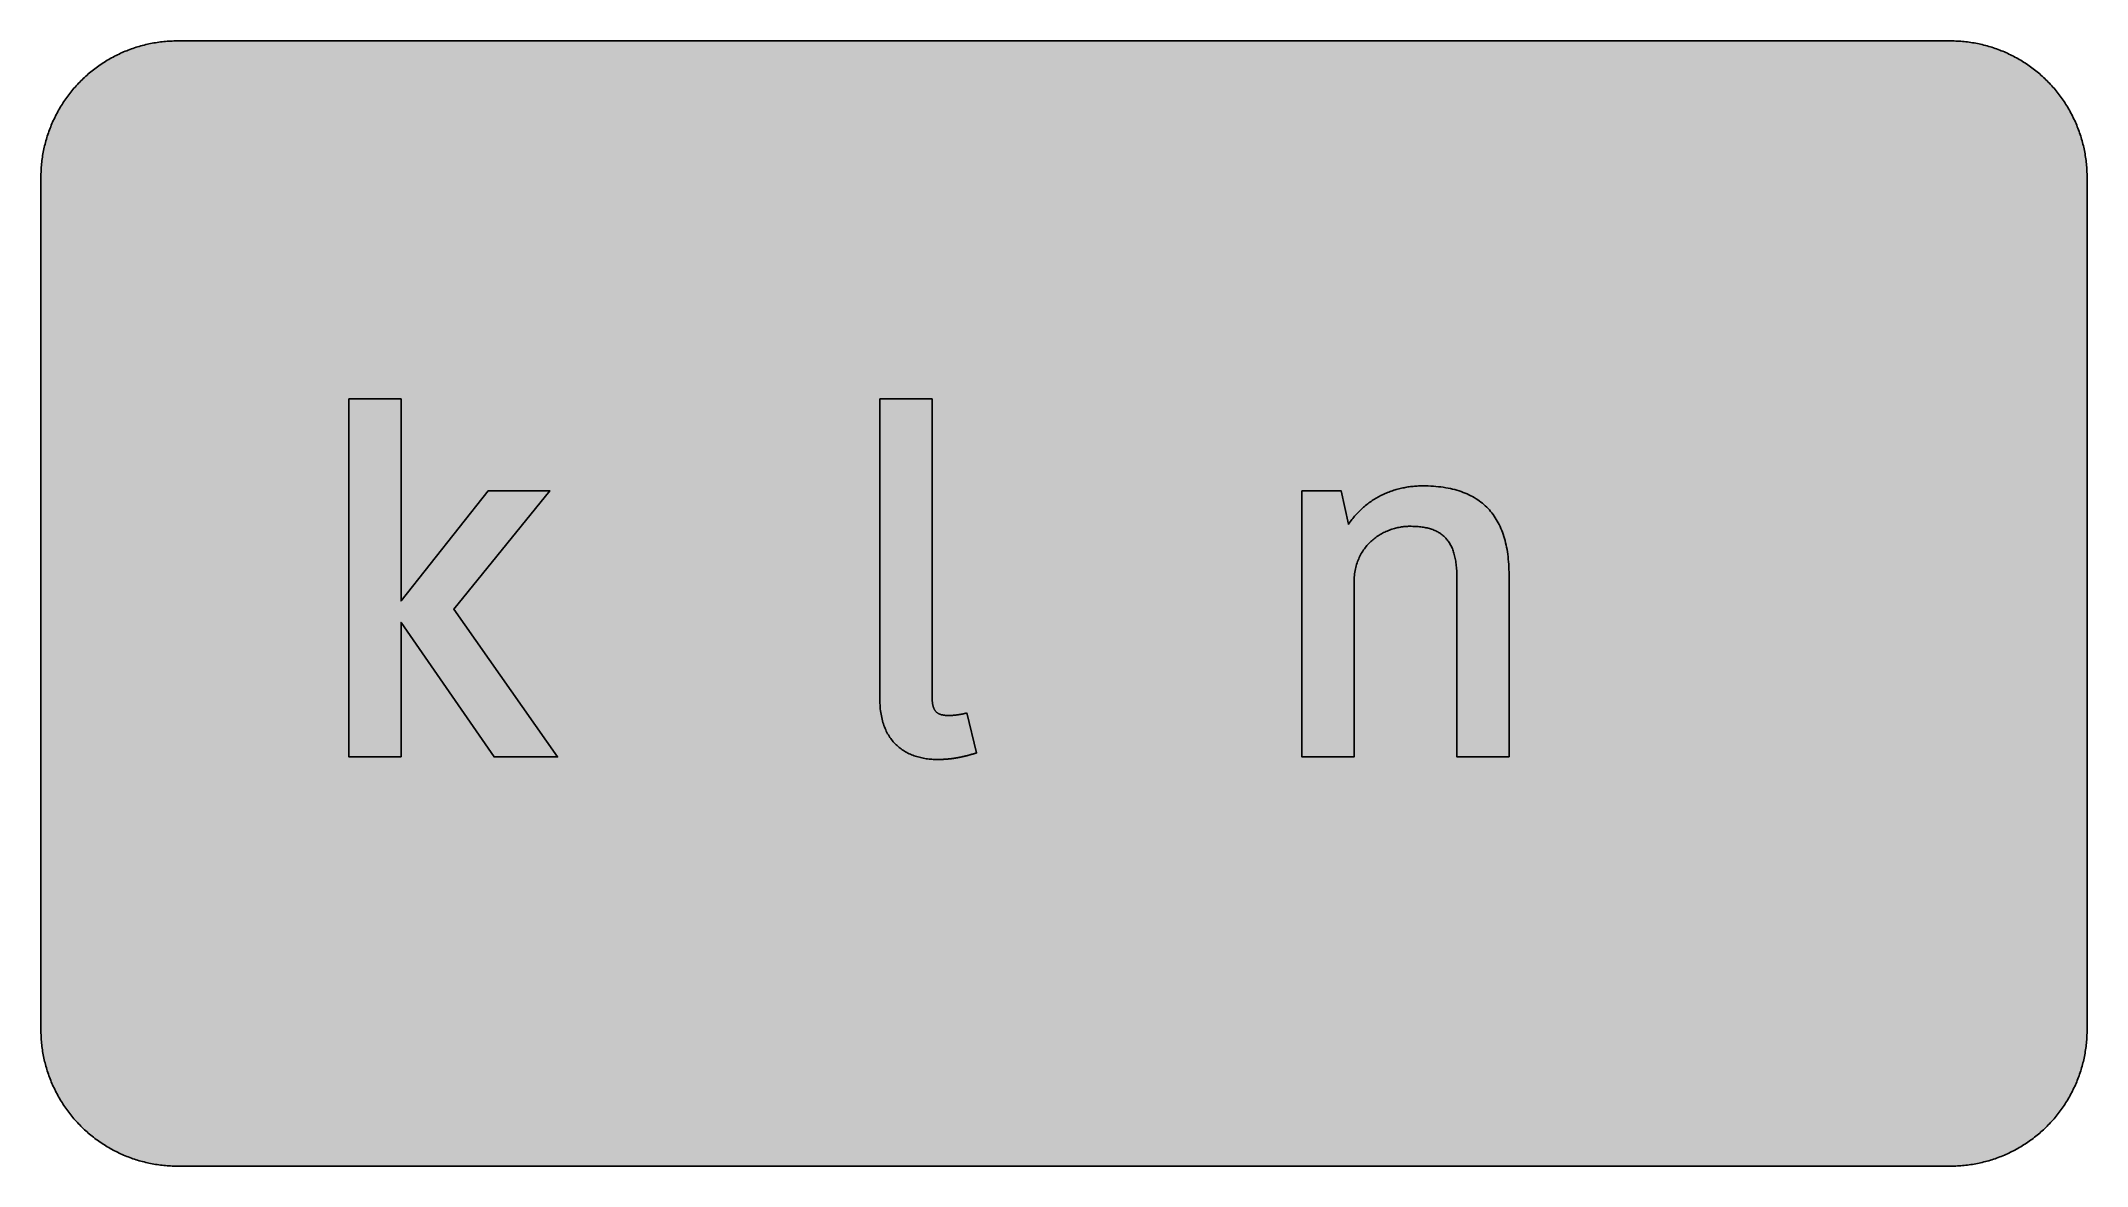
# Model space of a CAD drawing. Header units: millimetres. Extents: x 0 to 212, y 0 to 116.
import ezdxf

# ---------------------------------------------------------------- set-up
doc = ezdxf.new("R2010")
doc.units = ezdxf.units.MM

msp = doc.modelspace()

# ---------------------------------------------------------------- hatches: boundary and pattern name
for color, points in [(254, [(14.1633, 0.0536), (13.9878, 0.0533), (13.8125, 0.0559), (13.6373, 0.061), (13.462, 0.0686), (13.2893, 0.0787), (13.114, 0.0914), (12.9413, 0.1041), (12.7686, 0.1219), (12.5959, 0.1397), (12.4231, 0.16), (12.2504, 0.1829), (12.0777, 0.2057), (11.9075, 0.2337), (11.7373, 0.2616), (11.5672, 0.2921), (11.397, 0.3251), (11.2268, 0.3607), (11.0592, 0.3988), (10.8915, 0.4369), (10.7239, 0.4775), (10.5562, 0.5207), (10.3886, 0.5664), (10.2235, 0.6121), (10.0584, 0.6629), (9.8933, 0.7137), (9.7307, 0.7671), (9.5682, 0.8204), (9.4056, 0.8788), (9.2431, 0.9373), (9.083, 0.9982), (8.923, 1.0617), (8.763, 1.1252), (8.6055, 1.1938), (8.4455, 1.2624), (8.2906, 1.331), (8.1331, 1.4046), (7.9781, 1.4783), (7.8232, 1.5545), (7.6708, 1.6332), (7.5184, 1.7145), (7.366, 1.7958), (7.2161, 1.8796), (7.0663, 1.966), (6.919, 2.0523), (6.7716, 2.1438), (6.6243, 2.2352), (6.4795, 2.3266), (6.3348, 2.4232), (6.19, 2.5197), (6.0477, 2.6187), (5.908, 2.7178), (5.7683, 2.8194), (5.6286, 2.9235), (5.4915, 3.0302), (5.3543, 3.1369), (5.2197, 3.2461), (5.0851, 3.3579), (4.953, 3.4722), (4.8209, 3.5865), (4.6914, 3.7033), (4.5644, 3.8202), (4.4348, 3.9395), (4.3104, 4.0615), (4.1859, 4.1859), (4.0615, 4.3104), (3.9395, 4.4348), (3.8202, 4.5618), (3.7033, 4.6914), (3.5865, 4.8209), (3.4722, 4.953), (3.3579, 5.0851), (3.2487, 5.2197), (3.1369, 5.3543), (3.0302, 5.4915), (2.9235, 5.6286), (2.8194, 5.7683), (2.7178, 5.908), (2.6187, 6.0477), (2.5197, 6.19), (2.4232, 6.3348), (2.3266, 6.477), (2.2352, 6.6243), (2.1438, 6.7691), (2.0523, 6.919), (1.966, 7.0663), (1.8796, 7.2161), (1.7958, 7.366), (1.7145, 7.5184), (1.6332, 7.6708), (1.5545, 7.8232), (1.4783, 7.9781), (1.4046, 8.1331), (1.331, 8.2906), (1.2598, 8.4455), (1.1913, 8.603), (1.1252, 8.763), (1.0592, 8.923), (0.9982, 9.083), (0.9373, 9.2431), (0.8763, 9.4056), (0.8204, 9.5682), (0.7645, 9.7307), (0.7112, 9.8933), (0.6604, 10.0584), (0.6121, 10.2235), (0.5639, 10.3911), (0.5207, 10.5562), (0.4775, 10.7239), (0.4343, 10.8915), (0.3962, 11.0592), (0.3607, 11.2268), (0.3251, 11.397), (0.2921, 11.5672), (0.2616, 11.7373), (0.2311, 11.9075), (0.2057, 12.0802), (0.1803, 12.2504), (0.1575, 12.4231), (0.1372, 12.5959), (0.1194, 12.7686), (0.1041, 12.9413), (0.0889, 13.1166), (0.0787, 13.2893), (0.0686, 13.4645), (0.061, 13.6373), (0.0559, 13.8125), (0.0508, 13.9878), (0.0508, 14.163), (0.0522, 102.3592), (0.0508, 102.5322), (0.0559, 102.7074), (0.061, 102.8827), (0.0686, 103.058), (0.0787, 103.2307), (0.0889, 103.4059), (0.1041, 103.5787), (0.1194, 103.7514), (0.1372, 103.9241), (0.1575, 104.0968), (0.1803, 104.2695), (0.2057, 104.4423), (0.2311, 104.6124), (0.2616, 104.7826), (0.2921, 104.9528), (0.3251, 105.123), (0.3607, 105.2932), (0.3962, 105.4608), (0.4343, 105.6284), (0.4775, 105.7961), (0.5207, 105.9637), (0.5639, 106.1314), (0.6121, 106.2965), (0.6604, 106.4616), (0.7112, 106.6267), (0.7645, 106.7892), (0.8204, 106.9518), (0.8763, 107.1143), (0.9373, 107.2769), (0.9982, 107.4369), (1.0592, 107.5969), (1.1252, 107.757), (1.1913, 107.9144), (1.2598, 108.0745), (1.331, 108.2294), (1.4046, 108.3869), (1.4783, 108.5418), (1.5545, 108.6968), (1.6332, 108.8492), (1.7145, 109.0016), (1.7958, 109.154), (1.8796, 109.3038), (1.966, 109.4537), (2.0523, 109.601), (2.1438, 109.7483), (2.2352, 109.8956), (2.3266, 110.0404), (2.4232, 110.1852), (2.5197, 110.33), (2.6187, 110.4722), (2.7178, 110.6119), (2.8194, 110.7516), (2.9235, 110.8913), (3.0302, 111.0285), (3.1369, 111.1656), (3.2487, 111.3003), (3.3579, 111.4349), (3.4722, 111.567), (3.5865, 111.699), (3.7033, 111.8286), (3.8202, 111.9556), (3.9395, 112.0851), (4.0615, 112.2096), (4.1859, 112.334), (4.3104, 112.4585), (4.4348, 112.5804), (4.5644, 112.6998), (4.6914, 112.8166), (4.8209, 112.9335), (4.953, 113.0478), (5.0851, 113.1621), (5.2197, 113.2713), (5.3543, 113.3831), (5.4915, 113.4897), (5.6286, 113.5964), (5.7683, 113.7006), (5.908, 113.8022), (6.0477, 113.9012), (6.19, 114.0003), (6.3348, 114.0968), (6.4795, 114.1933), (6.6243, 114.2848), (6.7716, 114.3762), (6.919, 114.4676), (7.0663, 114.554), (7.2161, 114.6404), (7.366, 114.7242), (7.5184, 114.8055), (7.6708, 114.8867), (7.8232, 114.9655), (7.9781, 115.0417), (8.1331, 115.1153), (8.2906, 115.189), (8.4455, 115.2601), (8.6055, 115.3287), (8.763, 115.3947), (8.923, 115.4608), (9.083, 115.5217), (9.2431, 115.5827), (9.4056, 115.6437), (9.5682, 115.6995), (9.7307, 115.7554), (9.8933, 115.8088), (10.0584, 115.8596), (10.2235, 115.9078), (10.3886, 115.9561), (10.5562, 115.9993), (10.7239, 116.0424), (10.8915, 116.0856), (11.0592, 116.1237), (11.2268, 116.1593), (11.397, 116.1948), (11.5672, 116.2279), (11.7373, 116.2583), (11.9075, 116.2888), (12.0777, 116.3142), (12.2504, 116.3396), (12.4231, 116.3625), (12.5959, 116.3828), (12.7686, 116.4006), (12.9413, 116.4158), (13.114, 116.4311), (13.2893, 116.4412), (13.462, 116.4514), (13.6373, 116.459), (13.8125, 116.4641), (13.9878, 116.4692), (14.163, 116.4692), (197.6078, 116.4703), (197.7822, 116.4692), (197.9574, 116.4641), (198.1327, 116.459), (198.3054, 116.4514), (198.4807, 116.4412), (198.6534, 116.4311), (198.8287, 116.4158), (199.0014, 116.4006), (199.1741, 116.3828), (199.3468, 116.3625), (199.5195, 116.3396), (199.6897, 116.3142), (199.8624, 116.2888), (200.0326, 116.2583), (200.2028, 116.2279), (200.373, 116.1948), (200.5432, 116.1593), (200.7108, 116.1237), (200.8784, 116.0856), (201.0461, 116.0424), (201.2137, 115.9993), (201.3788, 115.9561), (201.5465, 115.9078), (201.7116, 115.8596), (201.8767, 115.8088), (202.0392, 115.7554), (202.2018, 115.6995), (202.3643, 115.6437), (202.5269, 115.5827), (202.6869, 115.5217), (202.8469, 115.4608), (203.007, 115.3947), (203.167, 115.3287), (203.3245, 115.2601), (203.4794, 115.189), (203.6369, 115.1153), (203.7918, 115.0417), (203.9468, 114.9655), (204.0992, 114.8867), (204.2516, 114.8055), (204.404, 114.7242), (204.5538, 114.6404), (204.7037, 114.554), (204.8535, 114.4676), (205.0009, 114.3762), (205.1456, 114.2848), (205.293, 114.1933), (205.4352, 114.0968), (205.58, 114.0003), (205.7222, 113.9012), (205.8619, 113.8022), (206.0016, 113.7006), (206.1413, 113.5964), (206.2785, 113.4897), (206.4156, 113.3831), (206.5503, 113.2713), (206.6849, 113.1621), (206.817, 113.0478), (206.949, 112.9335), (207.0786, 112.8166), (207.2081, 112.6998), (207.3351, 112.5804), (207.4596, 112.4585), (207.584, 112.334), (207.7085, 112.2096), (207.8304, 112.0851), (207.9498, 111.9556), (208.0666, 111.8286), (208.1835, 111.699), (208.2978, 111.567), (208.4121, 111.4349), (208.5238, 111.3003), (208.6331, 111.1656), (208.7397, 111.0285), (208.8464, 110.8913), (208.9506, 110.7516), (209.0522, 110.6119), (209.1512, 110.4722), (209.2503, 110.33), (209.3468, 110.1852), (209.4433, 110.0404), (209.5348, 109.8956), (209.6262, 109.7483), (209.7176, 109.601), (209.804, 109.4537), (209.8904, 109.3038), (209.9742, 109.154), (210.0555, 109.0016), (210.1367, 108.8492), (210.2155, 108.6968), (210.2917, 108.5418), (210.3653, 108.3869), (210.439, 108.2294), (210.5076, 108.0745), (210.5762, 107.9144), (210.6447, 107.757), (210.7082, 107.5969), (210.7717, 107.4369), (210.8327, 107.2769), (210.8911, 107.1143), (210.9495, 106.9518), (211.0029, 106.7892), (211.0562, 106.6267), (211.107, 106.4616), (211.1578, 106.2965), (211.2035, 106.1314), (211.2493, 105.9637), (211.2924, 105.7961), (211.3331, 105.6284), (211.3712, 105.4608), (211.4093, 105.2932), (211.4448, 105.123), (211.4779, 104.9528), (211.5083, 104.7826), (211.5363, 104.6124), (211.5642, 104.4423), (211.5871, 104.2695), (211.6099, 104.0968), (211.6303, 103.9241), (211.648, 103.7514), (211.6658, 103.5787), (211.6785, 103.4059), (211.6912, 103.2307), (211.7014, 103.058), (211.709, 102.8827), (211.7141, 102.7074), (211.7166, 102.5322), (211.7166, 102.3569), (211.7189, 14.1647), (211.7166, 13.9878), (211.7141, 13.8125), (211.709, 13.6373), (211.7014, 13.4645), (211.6912, 13.2893), (211.6785, 13.1166), (211.6658, 12.9413), (211.648, 12.7686), (211.6303, 12.5959), (211.6099, 12.4231), (211.5871, 12.2504), (211.5642, 12.0802), (211.5363, 11.9075), (211.5083, 11.7373), (211.4779, 11.5672), (211.4448, 11.397), (211.4093, 11.2268), (211.3712, 11.0592), (211.3331, 10.8915), (211.2924, 10.7239), (211.2493, 10.5562), (211.2035, 10.3911), (211.1578, 10.2235), (211.107, 10.0584), (211.0562, 9.8933), (211.0029, 9.7307), (210.9495, 9.5682), (210.8911, 9.4056), (210.8327, 9.2431), (210.7717, 9.083), (210.7082, 8.923), (210.6447, 8.763), (210.5762, 8.603), (210.5076, 8.4455), (210.439, 8.2906), (210.3653, 8.1331), (210.2917, 7.9781), (210.2155, 7.8232), (210.1367, 7.6708), (210.0555, 7.5184), (209.9742, 7.366), (209.8904, 7.2161), (209.804, 7.0663), (209.7176, 6.919), (209.6262, 6.7691), (209.5348, 6.6243), (209.4433, 6.477), (209.3468, 6.3348), (209.2503, 6.19), (209.1512, 6.0477), (209.0522, 5.908), (208.9506, 5.7683), (208.8464, 5.6286), (208.7397, 5.4915), (208.6331, 5.3543), (208.5238, 5.2197), (208.4121, 5.0851), (208.2978, 4.953), (208.1835, 4.8209), (208.0666, 4.6914), (207.9498, 4.5618), (207.8304, 4.4348), (207.7085, 4.3104), (207.584, 4.1859), (207.4596, 4.0615), (207.3351, 3.9395), (207.2081, 3.8202), (207.0786, 3.7033), (206.949, 3.5865), (206.817, 3.4722), (206.6849, 3.3579), (206.5503, 3.2461), (206.4156, 3.1369), (206.2785, 3.0302), (206.1413, 2.9235), (206.0016, 2.8194), (205.8619, 2.7178), (205.7222, 2.6187), (205.58, 2.5197), (205.4352, 2.4232), (205.293, 2.3266), (205.1456, 2.2352), (205.0009, 2.1438), (204.8535, 2.0523), (204.7037, 1.966), (204.5538, 1.8796), (204.404, 1.7958), (204.2516, 1.7145), (204.0992, 1.6332), (203.9468, 1.5545), (203.7918, 1.4783), (203.6369, 1.4046), (203.4794, 1.331), (203.3245, 1.2624), (203.167, 1.1938), (203.007, 1.1252), (202.8469, 1.0617), (202.6869, 0.9982), (202.5269, 0.9373), (202.3643, 0.8788), (202.2018, 0.8204), (202.0392, 0.7671), (201.8767, 0.7137), (201.7116, 0.6629), (201.5465, 0.6121), (201.3788, 0.5664), (201.2137, 0.5207), (201.0461, 0.4775), (200.8784, 0.4369), (200.7108, 0.3988), (200.5432, 0.3607), (200.373, 0.3251), (200.2028, 0.2921), (200.0326, 0.2616), (199.8624, 0.2337), (199.6897, 0.2057), (199.5195, 0.1829), (199.3468, 0.16), (199.1741, 0.1397), (199.0014, 0.1219), (198.8287, 0.1041), (198.6534, 0.0914), (198.4807, 0.0787), (198.3054, 0.0686), (198.1327, 0.061), (197.9574, 0.0559), (197.7822, 0.0533), (197.6069, 0.0533)]), (59, [(37.3063, 42.387), (37.3063, 56.3037), (46.9374, 42.387), (53.498, 42.387), (42.7563, 57.6788), (52.7043, 69.9022), (46.3021, 69.9022), (37.3063, 58.5265), (37.3063, 79.4272), (31.9084, 79.4272), (31.9084, 42.387)]), (59, [(95.8314, 46.9371), (95.8063, 46.929), (95.7809, 46.9214), (95.7529, 46.9138), (95.7275, 46.9062), (95.6996, 46.8986), (95.6742, 46.8935), (95.6462, 46.8859), (95.6183, 46.8782), (95.5904, 46.8732), (95.5624, 46.8655), (95.5319, 46.8579), (95.504, 46.8528), (95.4735, 46.8452), (95.4456, 46.8401), (95.4151, 46.8325), (95.3846, 46.8274), (95.3541, 46.8224), (95.3237, 46.8147), (95.2932, 46.8097), (95.2627, 46.8046), (95.2322, 46.7995), (95.1992, 46.7944), (95.1687, 46.7868), (95.1382, 46.7817), (95.1052, 46.7766), (95.0747, 46.7716), (95.0417, 46.7665), (95.0112, 46.7614), (94.9782, 46.7589), (94.9477, 46.7538), (94.9173, 46.7487), (94.8842, 46.7436), (94.8538, 46.7411), (94.8207, 46.736), (94.7903, 46.7309), (94.7572, 46.7284), (94.7268, 46.7233), (94.6963, 46.7208), (94.6658, 46.7157), (94.6353, 46.7131), (94.6023, 46.7106), (94.5718, 46.7055), (94.5413, 46.703), (94.5134, 46.7004), (94.4829, 46.6979), (94.4524, 46.6954), (94.4245, 46.6928), (94.394, 46.6903), (94.3661, 46.6877), (94.3356, 46.6852), (94.3077, 46.6827), (94.2797, 46.6827), (94.2543, 46.6801), (94.2264, 46.6776), (94.1984, 46.6776), (94.173, 46.675), (94.1476, 46.675), (94.1222, 46.675), (94.0968, 46.6725), (94.0714, 46.6725), (94.0486, 46.6725), (94.0232, 46.6725), (94.0003, 46.6725), (93.9775, 46.67), (93.9114, 46.6725), (93.8479, 46.6725), (93.7844, 46.675), (93.7235, 46.6776), (93.6625, 46.6827), (93.6041, 46.6877), (93.5482, 46.6928), (93.4923, 46.7004), (93.439, 46.7055), (93.3882, 46.7157), (93.3374, 46.7258), (93.2866, 46.736), (93.2383, 46.7462), (93.1926, 46.7589), (93.1469, 46.7716), (93.1037, 46.7868), (93.0605, 46.802), (93.0199, 46.8173), (92.9792, 46.8351), (92.9411, 46.8528), (92.903, 46.8732), (92.8675, 46.8935), (92.8319, 46.9138), (92.7989, 46.9367), (92.7659, 46.9595), (92.7354, 46.9849), (92.7049, 47.0103), (92.6744, 47.0357), (92.6465, 47.0637), (92.6211, 47.0916), (92.5957, 47.1221), (92.5703, 47.1526), (92.5449, 47.1856), (92.5246, 47.2186), (92.5017, 47.2542), (92.4814, 47.2897), (92.4611, 47.3253), (92.4433, 47.3634), (92.4255, 47.404), (92.4077, 47.4447), (92.3925, 47.4853), (92.3773, 47.5285), (92.362, 47.5717), (92.3493, 47.6174), (92.3366, 47.6631), (92.3265, 47.7114), (92.3138, 47.7596), (92.3036, 47.8104), (92.296, 47.8612), (92.2858, 47.9146), (92.2782, 47.9679), (92.2706, 48.0212), (92.2655, 48.0797), (92.2579, 48.1355), (92.2528, 48.1965), (92.2477, 48.2549), (92.2452, 48.3184), (92.2401, 48.3819), (92.2376, 48.4454), (92.235, 48.5115), (92.235, 48.5775), (92.2325, 48.6461), (92.2325, 48.7172), (92.2325, 48.7883), (92.2334, 79.4272), (86.8355, 79.4272), (86.8355, 48.3662), (86.8375, 48.1559), (86.8426, 47.9501), (86.8528, 47.7495), (86.8655, 47.5539), (86.8832, 47.3608), (86.9061, 47.1703), (86.929, 46.9875), (86.9594, 46.8046), (86.9925, 46.6268), (87.028, 46.4541), (87.0661, 46.2839), (87.1093, 46.1188), (87.155, 45.9562), (87.2058, 45.7987), (87.2592, 45.6438), (87.315, 45.4914), (87.3735, 45.3441), (87.437, 45.1993), (87.503, 45.0596), (87.5716, 44.9224), (87.6427, 44.7904), (87.7164, 44.6608), (87.7951, 44.5364), (87.8764, 44.4119), (87.9577, 44.2925), (88.044, 44.1782), (88.1329, 44.0665), (88.2244, 43.9572), (88.3183, 43.8531), (88.4149, 43.749), (88.5139, 43.6524), (88.613, 43.5559), (88.7171, 43.4645), (88.8238, 43.3756), (88.9305, 43.2892), (89.0422, 43.2079), (89.154, 43.1292), (89.2683, 43.053), (89.3851, 42.9793), (89.5045, 42.9108), (89.6239, 42.8447), (89.7458, 42.7812), (89.8703, 42.7203), (89.9973, 42.6644), (90.1243, 42.6085), (90.2538, 42.5577), (90.3859, 42.5094), (90.518, 42.4637), (90.6526, 42.4205), (90.7898, 42.3824), (90.9269, 42.3469), (91.0641, 42.3113), (91.2038, 42.2808), (91.346, 42.2529), (91.4883, 42.2275), (91.6305, 42.2046), (91.7753, 42.1843), (91.9226, 42.1691), (92.0674, 42.1538), (92.2172, 42.1411), (92.3646, 42.1335), (92.5144, 42.1259), (92.6643, 42.1234), (92.8141, 42.1208), (92.8878, 42.1208), (92.9589, 42.1208), (93.03, 42.1234), (93.1012, 42.1259), (93.1723, 42.1259), (93.2434, 42.1284), (93.312, 42.131), (93.3831, 42.1361), (93.4517, 42.1386), (93.5228, 42.1437), (93.5914, 42.1488), (93.66, 42.1538), (93.7285, 42.1589), (93.7971, 42.164), (93.8657, 42.1691), (93.9343, 42.1767), (94.0029, 42.1843), (94.0689, 42.1894), (94.1375, 42.197), (94.2035, 42.2046), (94.2696, 42.2148), (94.3356, 42.2224), (94.4016, 42.2326), (94.4677, 42.2402), (94.5337, 42.2504), (94.5998, 42.2605), (94.6633, 42.2707), (94.7293, 42.2808), (94.7928, 42.291), (94.8563, 42.3037), (94.9198, 42.3139), (94.9833, 42.3266), (95.0468, 42.3367), (95.1103, 42.3494), (95.1738, 42.3621), (95.2348, 42.3748), (95.2957, 42.3875), (95.3592, 42.4002), (95.4202, 42.4155), (95.4811, 42.4282), (95.5396, 42.4409), (95.6005, 42.4561), (95.6615, 42.4713), (95.7199, 42.484), (95.7809, 42.4993), (95.8393, 42.5145), (95.8977, 42.5298), (95.9561, 42.545), (96.012, 42.5602), (96.0704, 42.5755), (96.1263, 42.5907), (96.1847, 42.6085), (96.2406, 42.6237), (96.2965, 42.639), (96.3524, 42.6568), (96.4082, 42.672), (96.4616, 42.6898), (96.5175, 42.705), (96.5708, 42.7228), (96.6241, 42.7406), (96.6775, 42.7558), (96.7308, 42.7736), (96.7842, 42.7914), (96.8375, 42.8092)]), (59, [(151.923, 42.387), (151.923, 61.2246), (151.9199, 61.5036), (151.9123, 61.7804), (151.9022, 62.0522), (151.8895, 62.3214), (151.8691, 62.5856), (151.8463, 62.8447), (151.8209, 63.0987), (151.7904, 63.3501), (151.7548, 63.5965), (151.7142, 63.8404), (151.671, 64.0791), (151.6228, 64.3128), (151.5694, 64.5414), (151.5135, 64.7675), (151.4526, 64.9884), (151.3865, 65.2069), (151.318, 65.4202), (151.2443, 65.6285), (151.1656, 65.8317), (151.0843, 66.0324), (150.9979, 66.228), (150.9065, 66.4185), (150.81, 66.6039), (150.7109, 66.7868), (150.6068, 66.9646), (150.4975, 67.1398), (150.3858, 67.3075), (150.2664, 67.4726), (150.1445, 67.6326), (150.02, 67.7901), (149.8879, 67.9425), (149.7533, 68.0898), (149.6136, 68.232), (149.4688, 68.3692), (149.319, 68.5038), (149.1666, 68.6333), (149.0066, 68.7578), (148.844, 68.8797), (148.6789, 68.9966), (148.5062, 69.1083), (148.3309, 69.215), (148.148, 69.3166), (147.9626, 69.4157), (147.7747, 69.5096), (147.5791, 69.5985), (147.3784, 69.6849), (147.1752, 69.7636), (146.9669, 69.8398), (146.7536, 69.911), (146.5351, 69.977), (146.3116, 70.0405), (146.083, 70.0964), (145.8519, 70.1497), (145.6157, 70.198), (145.3718, 70.2437), (145.1254, 70.2818), (144.874, 70.3174), (144.6174, 70.3478), (144.3584, 70.3732), (144.0917, 70.3936), (143.8199, 70.4088), (143.5456, 70.4215), (143.2662, 70.4266), (142.9791, 70.4291), (142.842, 70.4291), (142.7023, 70.4266), (142.5651, 70.4215), (142.4254, 70.4164), (142.2883, 70.4063), (142.1486, 70.3961), (142.0114, 70.3834), (141.8742, 70.3707), (141.7371, 70.3555), (141.6025, 70.3377), (141.4653, 70.3174), (141.3307, 70.2945), (141.1935, 70.2716), (141.0589, 70.2462), (140.9243, 70.2183), (140.7897, 70.1904), (140.6576, 70.1573), (140.5255, 70.1243), (140.3909, 70.0913), (140.2588, 70.0532), (140.1293, 70.0151), (139.9972, 69.9745), (139.8676, 69.9313), (139.7381, 69.8856), (139.6086, 69.8398), (139.4816, 69.7916), (139.352, 69.7408), (139.225, 69.6874), (139.1006, 69.6341), (138.9736, 69.5757), (138.8491, 69.5173), (138.7272, 69.4588), (138.6027, 69.3953), (138.4808, 69.3318), (138.3589, 69.2658), (138.2395, 69.1972), (138.1201, 69.1261), (138.0007, 69.055), (137.8839, 68.9788), (137.7671, 68.9026), (137.6502, 68.8238), (137.5359, 68.7451), (137.4216, 68.6613), (137.3099, 68.5775), (137.1981, 68.4911), (137.0889, 68.4022), (136.9797, 68.3133), (136.8704, 68.2193), (136.7638, 68.1253), (136.6571, 68.0288), (136.5529, 67.9298), (136.4488, 67.8307), (136.3472, 67.7266), (136.2456, 67.6224), (136.1465, 67.5157), (136.0475, 67.4065), (135.9484, 67.2948), (135.8544, 67.183), (135.7579, 67.0687), (135.6665, 66.9519), (135.575, 66.8325), (135.4836, 66.7106), (135.3947, 66.5861), (135.3058, 66.4616), (134.5667, 69.9022), (130.4918, 69.9022), (130.4918, 42.387), (135.8896, 42.387), (135.8896, 60.4308), (135.89, 60.6171), (135.8976, 60.8), (135.9103, 60.9803), (135.9256, 61.1581), (135.9459, 61.3308), (135.9713, 61.501), (135.9992, 61.6687), (136.0322, 61.8338), (136.0678, 61.9963), (136.111, 62.1538), (136.1542, 62.3087), (136.2024, 62.4611), (136.2558, 62.6085), (136.3116, 62.7532), (136.3701, 62.8955), (136.4336, 63.0352), (136.4996, 63.1723), (136.5682, 63.3044), (136.6393, 63.434), (136.7155, 63.561), (136.7917, 63.6854), (136.873, 63.8048), (136.9568, 63.9242), (137.0432, 64.0385), (137.1321, 64.1502), (137.2235, 64.2595), (137.3175, 64.3636), (137.414, 64.4677), (137.5131, 64.5668), (137.6121, 64.6633), (137.7163, 64.7573), (137.8204, 64.8487), (137.9271, 64.9351), (138.0338, 65.0215), (138.1455, 65.1027), (138.2547, 65.1815), (138.369, 65.2577), (138.4833, 65.3313), (138.5976, 65.4025), (138.7145, 65.4685), (138.8339, 65.5345), (138.9532, 65.5955), (139.0726, 65.6539), (139.1945, 65.7098), (139.3165, 65.7631), (139.4384, 65.8139), (139.5603, 65.8622), (139.6848, 65.9054), (139.8092, 65.9486), (139.9337, 65.9867), (140.0581, 66.0248), (140.1826, 66.0578), (140.3071, 66.0883), (140.4315, 66.1162), (140.556, 66.1416), (140.6804, 66.1645), (140.8049, 66.1848), (140.9268, 66.2026), (141.0513, 66.2178), (141.1732, 66.228), (141.2951, 66.2381), (141.417, 66.2457), (141.5364, 66.2483), (141.6558, 66.2508), (141.8107, 66.2483), (141.9606, 66.2457), (142.1079, 66.2407), (142.2527, 66.2356), (142.3949, 66.2254), (142.5346, 66.2153), (142.6718, 66.2), (142.809, 66.1848), (142.941, 66.167), (143.0706, 66.1492), (143.2001, 66.1264), (143.3246, 66.101), (143.4465, 66.0756), (143.5684, 66.0476), (143.6853, 66.0146), (143.8021, 65.9816), (143.9164, 65.946), (144.0256, 65.9079), (144.1348, 65.8647), (144.239, 65.8216), (144.3431, 65.7758), (144.4447, 65.7276), (144.5438, 65.6768), (144.6403, 65.6234), (144.7343, 65.565), (144.8257, 65.5066), (144.9146, 65.4456), (145.001, 65.3796), (145.0848, 65.3136), (145.1661, 65.2424), (145.2448, 65.1688), (145.321, 65.0926), (145.3972, 65.0138), (145.4683, 64.9326), (145.5369, 64.8462), (145.6055, 64.7598), (145.669, 64.6684), (145.7325, 64.5744), (145.7935, 64.4779), (145.8493, 64.3763), (145.9052, 64.2747), (145.9586, 64.168), (146.0094, 64.0588), (146.0576, 63.9445), (146.1033, 63.8277), (146.1465, 63.7083), (146.1872, 63.5864), (146.2253, 63.4594), (146.2634, 63.3298), (146.2964, 63.1977), (146.3294, 63.0606), (146.3573, 62.9209), (146.3853, 62.7761), (146.4081, 62.6313), (146.431, 62.4789), (146.4513, 62.3265), (146.4691, 62.1665), (146.4843, 62.0065), (146.497, 61.8414), (146.5072, 61.6712), (146.5148, 61.4985), (146.5199, 61.3232), (146.525, 61.1429), (146.525, 60.9575), (146.527, 42.387)])]:
    msp.add_hatch(color=color).paths.add_polyline_path(points)
h = msp.add_hatch(color=59)
h.paths.add_polyline_path([(14.1633, 3.5814), (13.8887, 3.5839), (13.6169, 3.5941), (13.3477, 3.6119), (13.081, 3.6347), (12.8143, 3.6652), (12.5501, 3.7008), (12.2885, 3.7465), (12.0294, 3.7948), (11.7729, 3.8506), (11.5164, 3.9141), (11.2649, 3.9827), (11.016, 4.0564), (10.7671, 4.1351), (10.5232, 4.2215), (10.2819, 4.3129), (10.0432, 4.412), (9.8069, 4.5161), (9.5733, 4.6228), (9.3447, 4.7371), (9.1186, 4.8565), (8.8951, 4.9809), (8.6741, 5.113), (8.4582, 5.2476), (8.2448, 5.3873), (8.0366, 5.5321), (7.8308, 5.682), (7.6276, 5.8369), (7.4295, 5.9969), (7.2365, 6.1595), (7.046, 6.3297), (6.8605, 6.5024), (6.6777, 6.6802), (6.5024, 6.8605), (6.3271, 7.046), (6.1595, 7.2365), (5.9969, 7.432), (5.8369, 7.6302), (5.682, 7.8308), (5.5321, 8.0366), (5.3873, 8.2448), (5.2451, 8.4582), (5.1105, 8.6741), (4.9809, 8.8951), (4.8565, 9.1186), (4.7371, 9.3447), (4.6228, 9.5758), (4.5136, 9.8069), (4.4094, 10.0432), (4.3129, 10.2819), (4.2215, 10.5232), (4.1351, 10.7696), (4.0538, 11.016), (3.9802, 11.2649), (3.9116, 11.5189), (3.8506, 11.7729), (3.7948, 12.0294), (3.744, 12.2911), (3.7008, 12.5527), (3.6627, 12.8143), (3.6322, 13.081), (3.6093, 13.3502), (3.5916, 13.6195), (3.5814, 13.8913), (3.5789, 14.163), (3.58, 102.3592), (3.5814, 102.6312), (3.5916, 102.903), (3.6093, 103.1723), (3.6322, 103.439), (3.6627, 103.7057), (3.7008, 103.9698), (3.744, 104.2314), (3.7948, 104.4905), (3.8506, 104.7471), (3.9116, 105.0036), (3.9802, 105.2551), (4.0538, 105.504), (4.1351, 105.7529), (4.2215, 105.9967), (4.3129, 106.238), (4.4094, 106.4768), (4.5136, 106.713), (4.6228, 106.9467), (4.7371, 107.1753), (4.8565, 107.4014), (4.9809, 107.6249), (5.1105, 107.8459), (5.2451, 108.0618), (5.3873, 108.2751), (5.5321, 108.4834), (5.682, 108.6891), (5.8369, 108.8923), (5.9969, 109.0905), (6.1595, 109.2835), (6.3271, 109.474), (6.5024, 109.6594), (6.6777, 109.8423), (6.8605, 110.0176), (7.046, 110.1928), (7.2365, 110.3605), (7.4295, 110.523), (7.6276, 110.683), (7.8308, 110.838), (8.0366, 110.9878), (8.2448, 111.1326), (8.4582, 111.2749), (8.6741, 111.4095), (8.8951, 111.539), (9.1186, 111.6635), (9.3447, 111.7829), (9.5733, 111.8972), (9.8069, 112.0064), (10.0432, 112.1105), (10.2819, 112.207), (10.5232, 112.2985), (10.7671, 112.3848), (11.016, 112.4661), (11.2649, 112.5398), (11.5164, 112.6084), (11.7729, 112.6693), (12.0294, 112.7252), (12.2885, 112.776), (12.5501, 112.8192), (12.8143, 112.8573), (13.081, 112.8878), (13.3477, 112.9106), (13.6169, 112.9284), (13.8887, 112.9386), (14.163, 112.9411), (197.6078, 112.9425), (197.8787, 112.9386), (198.1505, 112.9284), (198.4197, 112.9106), (198.689, 112.8878), (198.9557, 112.8573), (199.2173, 112.8192), (199.4789, 112.776), (199.7405, 112.7252), (199.9971, 112.6693), (200.2511, 112.6084), (200.5051, 112.5398), (200.754, 112.4661), (201.0004, 112.3848), (201.2467, 112.2985), (201.488, 112.207), (201.7268, 112.1105), (201.963, 112.0064), (202.1942, 111.8972), (202.4253, 111.7829), (202.6514, 111.6635), (202.8749, 111.539), (203.0959, 111.4095), (203.3118, 111.2749), (203.5251, 111.1326), (203.7334, 110.9878), (203.9391, 110.838), (204.1398, 110.683), (204.3379, 110.523), (204.5335, 110.3605), (204.724, 110.1928), (204.9094, 110.0176), (205.0898, 109.8423), (205.2676, 109.6594), (205.4403, 109.474), (205.6105, 109.2835), (205.773, 109.0905), (205.933, 108.8923), (206.088, 108.6891), (206.2378, 108.4834), (206.3826, 108.2751), (206.5223, 108.0618), (206.6569, 107.8459), (206.789, 107.6249), (206.9135, 107.4014), (207.0329, 107.1753), (207.1472, 106.9467), (207.2538, 106.713), (207.358, 106.4768), (207.457, 106.238), (207.5485, 105.9967), (207.6348, 105.7529), (207.7136, 105.504), (207.7872, 105.2551), (207.8558, 105.0036), (207.9193, 104.7471), (207.9752, 104.4905), (208.0235, 104.2314), (208.0692, 103.9698), (208.1047, 103.7057), (208.1352, 103.439), (208.1581, 103.1723), (208.1759, 102.903), (208.186, 102.6312), (208.1911, 102.3569), (208.1911, 14.1647), (208.186, 13.8913), (208.1759, 13.6195), (208.1581, 13.3502), (208.1352, 13.081), (208.1047, 12.8143), (208.0692, 12.5527), (208.0235, 12.2911), (207.9752, 12.0294), (207.9193, 11.7729), (207.8558, 11.5189), (207.7872, 11.2649), (207.7136, 11.016), (207.6348, 10.7696), (207.5485, 10.5232), (207.457, 10.2819), (207.358, 10.0432), (207.2538, 9.8069), (207.1472, 9.5758), (207.0329, 9.3447), (206.9135, 9.1186), (206.789, 8.8951), (206.6569, 8.6741), (206.5223, 8.4582), (206.3826, 8.2448), (206.2378, 8.0366), (206.088, 7.8308), (205.933, 7.6302), (205.773, 7.432), (205.6105, 7.2365), (205.4403, 7.046), (205.2676, 6.8605), (205.0898, 6.6802), (204.9094, 6.5024), (204.724, 6.3297), (204.5335, 6.1595), (204.3379, 5.9969), (204.1398, 5.8369), (203.9391, 5.682), (203.7334, 5.5321), (203.5251, 5.3873), (203.3118, 5.2476), (203.0959, 5.113), (202.8749, 4.9809), (202.6514, 4.8565), (202.4253, 4.7371), (202.1942, 4.6228), (201.963, 4.5161), (201.7268, 4.412), (201.488, 4.3129), (201.2467, 4.2215), (201.0004, 4.1351), (200.754, 4.0564), (200.5051, 3.9827), (200.2511, 3.9141), (199.9971, 3.8506), (199.7405, 3.7948), (199.4789, 3.7465), (199.2173, 3.7008), (198.9557, 3.6652), (198.689, 3.6347), (198.4197, 3.6119), (198.1505, 3.5941), (197.8787, 3.5839), (197.6069, 3.5789)])
h.paths.add_polyline_path([(14.1633, 8.8731), (14.0259, 8.8748), (13.8887, 8.8798), (13.7541, 8.8875), (13.622, 8.9002), (13.4874, 8.9154), (13.3553, 8.9332), (13.2258, 8.9535), (13.0962, 8.9789), (12.9667, 9.0068), (12.8397, 9.0373), (12.7127, 9.0729), (12.5882, 9.1084), (12.4663, 9.1491), (12.3419, 9.1923), (12.2225, 9.238), (12.1031, 9.2888), (11.9837, 9.3396), (11.8694, 9.3929), (11.7526, 9.4513), (11.6408, 9.5098), (11.5291, 9.5733), (11.4198, 9.6368), (11.3106, 9.7053), (11.2039, 9.7765), (11.0998, 9.8476), (10.9957, 9.9238), (10.8966, 10), (10.7975, 10.0787), (10.6985, 10.1625), (10.6045, 10.2464), (10.5105, 10.3327), (10.4216, 10.4216), (10.3327, 10.5131), (10.2464, 10.6045), (10.16, 10.701), (10.0787, 10.7975), (10, 10.8966), (9.9212, 10.9982), (9.8476, 11.0998), (9.7739, 11.2039), (9.7053, 11.3106), (9.6368, 11.4198), (9.5707, 11.5291), (9.5098, 11.6408), (9.4488, 11.7551), (9.3929, 11.8694), (9.337, 11.9863), (9.2862, 12.1031), (9.238, 12.2225), (9.1923, 12.3444), (9.1491, 12.4663), (9.1084, 12.5908), (9.0703, 12.7152), (9.0373, 12.8397), (9.0068, 12.9692), (8.9789, 13.0962), (8.9535, 13.2258), (8.9306, 13.3579), (8.9129, 13.4899), (8.8976, 13.622), (8.8849, 13.7566), (8.8773, 13.8913), (8.8722, 14.0259), (8.8697, 14.163), (8.8717, 102.3592), (8.8722, 102.4941), (8.8773, 102.6312), (8.8849, 102.7659), (8.8976, 102.8979), (8.9129, 103.0326), (8.9306, 103.1646), (8.9535, 103.2942), (8.9789, 103.4237), (9.0068, 103.5533), (9.0373, 103.6803), (9.0703, 103.8073), (9.1084, 103.9317), (9.1491, 104.0536), (9.1923, 104.1781), (9.238, 104.2975), (9.2862, 104.4169), (9.337, 104.5362), (9.3929, 104.6505), (9.4488, 104.7674), (9.5098, 104.8791), (9.5707, 104.9909), (9.6368, 105.1001), (9.7053, 105.2093), (9.7739, 105.316), (9.8476, 105.4202), (9.9212, 105.5243), (10, 105.6234), (10.0787, 105.7224), (10.16, 105.8215), (10.2464, 105.9155), (10.3327, 106.0094), (10.4216, 106.0983), (10.5105, 106.1872), (10.6045, 106.2736), (10.6985, 106.36), (10.7975, 106.4412), (10.8966, 106.52), (10.9957, 106.5987), (11.0998, 106.6724), (11.2039, 106.746), (11.3106, 106.8146), (11.4198, 106.8832), (11.5291, 106.9492), (11.6408, 107.0102), (11.7526, 107.0712), (11.8694, 107.127), (11.9837, 107.1829), (12.1031, 107.2337), (12.2225, 107.282), (12.3419, 107.3277), (12.4663, 107.3709), (12.5882, 107.4115), (12.7127, 107.4496), (12.8397, 107.4826), (12.9667, 107.5131), (13.0962, 107.5411), (13.2258, 107.5665), (13.3553, 107.5893), (13.4874, 107.6071), (13.622, 107.6223), (13.7541, 107.635), (13.8887, 107.6427), (14.0259, 107.6477), (14.163, 107.6503), (197.6078, 107.6508), (197.7441, 107.6477), (197.8787, 107.6427), (198.0133, 107.635), (198.1479, 107.6223), (198.28, 107.6071), (198.4121, 107.5893), (198.5442, 107.5665), (198.6737, 107.5411), (198.8007, 107.5131), (198.9303, 107.4826), (199.0547, 107.4496), (199.1792, 107.4115), (199.3036, 107.3709), (199.4256, 107.3277), (199.5475, 107.282), (199.6669, 107.2337), (199.7837, 107.1829), (199.9005, 107.127), (200.0148, 107.0712), (200.1291, 107.0102), (200.2409, 106.9492), (200.3501, 106.8832), (200.4593, 106.8146), (200.566, 106.746), (200.6702, 106.6724), (200.7718, 106.5987), (200.8734, 106.52), (200.9724, 106.4412), (201.0689, 106.36), (201.1655, 106.2736), (201.2569, 106.1872), (201.3483, 106.0983), (201.4372, 106.0094), (201.5236, 105.9155), (201.6074, 105.8215), (201.6912, 105.7224), (201.77, 105.6234), (201.8462, 105.5243), (201.9224, 105.4202), (201.9935, 105.316), (202.0646, 105.2093), (202.1332, 105.1001), (202.1967, 104.9909), (202.2602, 104.8791), (202.3186, 104.7674), (202.377, 104.6505), (202.4304, 104.5362), (202.4812, 104.4169), (202.532, 104.2975), (202.5777, 104.1781), (202.6209, 104.0536), (202.6615, 103.9317), (202.6971, 103.8073), (202.7326, 103.6803), (202.7631, 103.5533), (202.7911, 103.4237), (202.8165, 103.2942), (202.8368, 103.1646), (202.8546, 103.0326), (202.8698, 102.8979), (202.8825, 102.7659), (202.8901, 102.6312), (202.8952, 102.4941), (202.8977, 102.3569), (202.8994, 14.1647), (202.8952, 14.0259), (202.8901, 13.8913), (202.8825, 13.7566), (202.8698, 13.622), (202.8546, 13.4899), (202.8368, 13.3579), (202.8165, 13.2258), (202.7911, 13.0962), (202.7631, 12.9692), (202.7326, 12.8397), (202.6971, 12.7152), (202.6615, 12.5908), (202.6209, 12.4663), (202.5777, 12.3444), (202.532, 12.2225), (202.4812, 12.1031), (202.4304, 11.9863), (202.377, 11.8694), (202.3186, 11.7551), (202.2602, 11.6408), (202.1967, 11.5291), (202.1332, 11.4198), (202.0646, 11.3106), (201.9935, 11.2039), (201.9224, 11.0998), (201.8462, 10.9982), (201.77, 10.8966), (201.6912, 10.7975), (201.6074, 10.701), (201.5236, 10.6045), (201.4372, 10.5131), (201.3483, 10.4216), (201.2569, 10.3327), (201.1655, 10.2464), (201.0689, 10.1625), (200.9724, 10.0787), (200.8734, 10), (200.7718, 9.9238), (200.6702, 9.8476), (200.566, 9.7765), (200.4593, 9.7053), (200.3501, 9.6368), (200.2409, 9.5733), (200.1291, 9.5098), (200.0148, 9.4513), (199.9005, 9.3929), (199.7837, 9.3396), (199.6669, 9.2888), (199.5475, 9.238), (199.4256, 9.1923), (199.3036, 9.1491), (199.1792, 9.1084), (199.0547, 9.0729), (198.9303, 9.0373), (198.8007, 9.0068), (198.6737, 8.9789), (198.5442, 8.9535), (198.4121, 8.9332), (198.28, 8.9154), (198.1479, 8.9002), (198.0133, 8.8875), (197.8787, 8.8798), (197.7441, 8.8748), (197.6069, 8.8722)], flags=16)
h = msp.add_hatch(color=59)
edge = h.paths.add_edge_path()
edge.add_line((111.971, 41.8578), (112.2832, 41.8592))
edge.add_line((112.2832, 41.8592), (112.5931, 41.8668))
edge.add_line((112.5931, 41.8668), (112.9005, 41.8821))
edge.add_line((112.9005, 41.8821), (113.2053, 41.9024))
edge.add_line((113.2053, 41.9024), (113.505, 41.9278))
edge.add_line((113.505, 41.9278), (113.8022, 41.9608))
edge.add_line((113.8022, 41.9608), (114.0968, 41.9989))
edge.add_line((114.0968, 41.9989), (114.3889, 42.0421))
edge.add_line((114.3889, 42.0421), (114.6759, 42.0929))
edge.add_line((114.6759, 42.0929), (114.9579, 42.1488))
edge.add_line((114.9579, 42.1488), (115.2398, 42.2123))
edge.add_line((115.2398, 42.2123), (115.5141, 42.2808))
edge.add_line((115.5141, 42.2808), (115.7884, 42.357))
edge.add_line((115.7884, 42.357), (116.0577, 42.4383))
edge.add_line((116.0577, 42.4383), (116.3218, 42.5272))
edge.add_line((116.3218, 42.5272), (116.5835, 42.6237))
edge.add_line((116.5835, 42.6237), (116.84, 42.7253))
edge.add_line((116.84, 42.7253), (117.094, 42.832))
edge.add_line((117.094, 42.832), (117.3429, 42.9489))
edge.add_line((117.3429, 42.9489), (117.5868, 43.0708))
edge.add_line((117.5868, 43.0708), (117.8281, 43.2003))
edge.add_line((117.8281, 43.2003), (118.0643, 43.3349))
edge.add_line((118.0643, 43.3349), (118.2954, 43.4772))
edge.add_line((118.2954, 43.4772), (118.524, 43.6296))
edge.add_line((118.524, 43.6296), (118.745, 43.7845))
edge.add_line((118.745, 43.7845), (118.9634, 43.9496))
edge.add_line((118.9634, 43.9496), (119.1793, 44.1223))
edge.add_line((119.1793, 44.1223), (119.3876, 44.3001))
edge.add_line((119.3876, 44.3001), (119.5934, 44.4881))
edge.add_line((119.5934, 44.4881), (119.794, 44.6811))
edge.add_line((119.794, 44.6811), (119.9871, 44.8818))
edge.add_line((119.9871, 44.8818), (120.1776, 45.0901))
edge.add_line((120.1776, 45.0901), (120.363, 45.3085))
edge.add_line((120.363, 45.3085), (120.5433, 45.532))
edge.add_line((120.5433, 45.532), (120.7186, 45.7632))
edge.add_line((120.7186, 45.7632), (120.8913, 46.0045))
edge.add_line((120.8913, 46.0045), (121.0564, 46.2509))
edge.add_line((121.0564, 46.2509), (121.2139, 46.5074))
edge.add_line((121.2139, 46.5074), (121.3688, 46.7716))
edge.add_line((121.3688, 46.7716), (121.5187, 47.0433))
edge.add_line((121.5187, 47.0433), (121.6635, 47.3227))
edge.add_line((121.6635, 47.3227), (121.8006, 47.6098))
edge.add_line((121.8006, 47.6098), (121.9352, 47.9069))
edge.add_line((121.9352, 47.9069), (122.0622, 48.2117))
edge.add_line((122.0622, 48.2117), (122.1842, 48.5242))
edge.add_line((122.1842, 48.5242), (122.2985, 48.8442))
edge.add_line((122.2985, 48.8442), (122.4102, 49.1744))
edge.add_line((122.4102, 49.1744), (122.5144, 49.5148))
edge.add_line((122.5144, 49.5148), (122.6134, 49.8602))
edge.add_line((122.6134, 49.8602), (122.7049, 50.2158))
edge.add_line((122.7049, 50.2158), (122.7912, 50.5816))
edge.add_line((122.7912, 50.5816), (122.8725, 50.9549))
edge.add_line((122.8725, 50.9549), (122.9462, 51.3359))
edge.add_line((122.9462, 51.3359), (123.0147, 51.7271))
edge.add_line((123.0147, 51.7271), (123.0782, 52.1284))
edge.add_line((123.0782, 52.1284), (123.1341, 52.5374))
edge.add_line((123.1341, 52.5374), (123.1824, 52.9565))
edge.add_line((123.1824, 52.9565), (123.2256, 53.3832))
edge.add_line((123.2256, 53.3832), (123.2637, 53.8201))
edge.add_line((123.2637, 53.8201), (123.2916, 54.2646))
edge.add_line((123.2916, 54.2646), (123.317, 54.7218))
edge.add_line((123.317, 54.7218), (123.3322, 55.1866))
edge.add_line((123.3322, 55.1866), (123.3424, 55.659))
edge.add_line((123.3424, 55.659), (123.3475, 56.1442))
edge.add_line((123.3475, 56.1442), (123.3424, 56.6268))
edge.add_line((123.3424, 56.6268), (123.3322, 57.1017))
edge.add_line((123.3322, 57.1017), (123.317, 57.5666))
edge.add_line((123.317, 57.5666), (123.2916, 58.0212))
edge.add_line((123.2916, 58.0212), (123.2637, 58.4683))
edge.add_line((123.2637, 58.4683), (123.2256, 58.9051))
edge.add_line((123.2256, 58.9051), (123.1824, 59.3319))
edge.add_line((123.1824, 59.3319), (123.1341, 59.751))
edge.add_line((123.1341, 59.751), (123.0782, 60.1599))
edge.add_line((123.0782, 60.1599), (123.0147, 60.5587))
edge.add_line((123.0147, 60.5587), (122.9462, 60.9498))
edge.add_line((122.9462, 60.9498), (122.8725, 61.3334))
edge.add_line((122.8725, 61.3334), (122.7912, 61.7068))
edge.add_line((122.7912, 61.7068), (122.7049, 62.07))
edge.add_line((122.7049, 62.07), (122.6134, 62.4256))
edge.add_line((122.6134, 62.4256), (122.5144, 62.7736))
edge.add_line((122.5144, 62.7736), (122.4102, 63.1114))
edge.add_line((122.4102, 63.1114), (122.2985, 63.4416))
edge.add_line((122.2985, 63.4416), (122.1842, 63.7642))
edge.add_line((122.1842, 63.7642), (122.0622, 64.0766))
edge.add_line((122.0622, 64.0766), (121.9352, 64.3814))
edge.add_line((121.9352, 64.3814), (121.8006, 64.676))
edge.add_line((121.8006, 64.676), (121.6635, 64.9656))
edge.add_line((121.6635, 64.9656), (121.5187, 65.245))
edge.add_line((121.5187, 65.245), (121.3688, 65.5168))
edge.add_line((121.3688, 65.5168), (121.2139, 65.7809))
edge.add_line((121.2139, 65.7809), (121.0564, 66.0349))
edge.add_line((121.0564, 66.0349), (120.8913, 66.2838))
edge.add_line((120.8913, 66.2838), (120.7186, 66.5226))
edge.add_line((120.7186, 66.5226), (120.5433, 66.7563))
edge.add_line((120.5433, 66.7563), (120.363, 66.9798))
edge.add_line((120.363, 66.9798), (120.1776, 67.1957))
edge.add_line((120.1776, 67.1957), (119.9871, 67.404))
edge.add_line((119.9871, 67.404), (119.794, 67.6072))
edge.add_line((119.794, 67.6072), (119.5934, 67.8002))
edge.add_line((119.5934, 67.8002), (119.3876, 67.9856))
edge.add_line((119.3876, 67.9856), (119.1793, 68.166))
edge.add_line((119.1793, 68.166), (118.9634, 68.3362))
edge.add_line((118.9634, 68.3362), (118.745, 68.5013))
edge.add_line((118.745, 68.5013), (118.524, 68.6587))
edge.add_line((118.524, 68.6587), (118.2954, 68.8086))
edge.add_line((118.2954, 68.8086), (118.0643, 68.9508))
edge.add_line((118.0643, 68.9508), (117.8281, 69.088))
edge.add_line((117.8281, 69.088), (117.5868, 69.215))
edge.add_line((117.5868, 69.215), (117.3429, 69.3369))
edge.add_line((117.3429, 69.3369), (117.094, 69.4538))
edge.add_line((117.094, 69.4538), (116.84, 69.563))
edge.add_line((116.84, 69.563), (116.5835, 69.6646))
edge.add_line((116.5835, 69.6646), (116.3218, 69.7586))
edge.add_line((116.3218, 69.7586), (116.0577, 69.8475))
edge.add_line((116.0577, 69.8475), (115.7884, 69.9287))
edge.add_line((115.7884, 69.9287), (115.5141, 70.0049))
edge.add_line((115.5141, 70.0049), (115.2398, 70.0735))
edge.add_line((115.2398, 70.0735), (114.9579, 70.137))
edge.add_line((114.9579, 70.137), (114.6759, 70.1929))
edge.add_line((114.6759, 70.1929), (114.3889, 70.2437))
edge.add_line((114.3889, 70.2437), (114.0968, 70.2869))
edge.add_line((114.0968, 70.2869), (113.8022, 70.325))
edge.add_line((113.8022, 70.325), (113.505, 70.358))
edge.add_line((113.505, 70.358), (113.2053, 70.3834))
edge.add_line((113.2053, 70.3834), (112.9005, 70.4037))
edge.add_line((112.9005, 70.4037), (112.5931, 70.419))
edge.add_line((112.5931, 70.419), (112.2832, 70.4266))
edge.add_line((112.2832, 70.4266), (111.9708, 70.4291))
edge.add_line((111.9708, 70.4291), (111.6559, 70.4266))
edge.add_line((111.6559, 70.4266), (111.346, 70.419))
edge.add_line((111.346, 70.419), (111.0386, 70.4037))
edge.add_line((111.0386, 70.4037), (110.7338, 70.3834))
edge.add_line((110.7338, 70.3834), (110.4341, 70.358))
edge.add_line((110.4341, 70.358), (110.1369, 70.325))
edge.add_line((110.1369, 70.325), (109.8423, 70.2869))
edge.add_line((109.8423, 70.2869), (109.5527, 70.2437))
edge.add_line((109.5527, 70.2437), (109.2657, 70.1929))
edge.add_line((109.2657, 70.1929), (108.9812, 70.137))
edge.add_line((108.9812, 70.137), (108.7018, 70.0735))
edge.add_line((108.7018, 70.0735), (108.425, 70.0049))
edge.add_line((108.425, 70.0049), (108.1532, 69.9287))
edge.add_line((108.1532, 69.9287), (107.884, 69.8475))
edge.add_line((107.884, 69.8475), (107.6173, 69.7586))
edge.add_line((107.6173, 69.7586), (107.3582, 69.6646))
edge.add_line((107.3582, 69.6646), (107.1016, 69.563))
edge.add_line((107.1016, 69.563), (106.8476, 69.4538))
edge.add_line((106.8476, 69.4538), (106.5987, 69.3369))
edge.add_line((106.5987, 69.3369), (106.3549, 69.215))
edge.add_line((106.3549, 69.215), (106.1136, 69.088))
edge.add_line((106.1136, 69.088), (105.8774, 68.9508))
edge.add_line((105.8774, 68.9508), (105.6437, 68.8086))
edge.add_line((105.6437, 68.8086), (105.4176, 68.6587))
edge.add_line((105.4176, 68.6587), (105.1941, 68.5013))
edge.add_line((105.1941, 68.5013), (104.9757, 68.3362))
edge.add_line((104.9757, 68.3362), (104.7623, 68.166))
edge.add_line((104.7623, 68.166), (104.5515, 67.9856))
edge.add_line((104.5515, 67.9856), (104.3483, 67.8002))
edge.add_line((104.3483, 67.8002), (104.1476, 67.6072))
edge.add_line((104.1476, 67.6072), (103.952, 67.404))
edge.add_line((103.952, 67.404), (103.7615, 67.1957))
edge.add_line((103.7615, 67.1957), (103.5761, 66.9798))
edge.add_line((103.5761, 66.9798), (103.3958, 66.7563))
edge.add_line((103.3958, 66.7563), (103.2205, 66.5226))
edge.add_line((103.2205, 66.5226), (103.0503, 66.2838))
edge.add_line((103.0503, 66.2838), (102.8852, 66.0349))
edge.add_line((102.8852, 66.0349), (102.7252, 65.7809))
edge.add_line((102.7252, 65.7809), (102.5703, 65.5168))
edge.add_line((102.5703, 65.5168), (102.4204, 65.245))
edge.add_line((102.4204, 65.245), (102.2756, 64.9656))
edge.add_line((102.2756, 64.9656), (102.1385, 64.676))
edge.add_line((102.1385, 64.676), (102.0064, 64.3814))
edge.add_line((102.0064, 64.3814), (101.8769, 64.0766))
edge.add_line((101.8769, 64.0766), (101.7575, 63.7642))
edge.add_line((101.7575, 63.7642), (101.6406, 63.4416))
edge.add_line((101.6406, 63.4416), (101.5289, 63.1114))
edge.add_line((101.5289, 63.1114), (101.4247, 62.7736))
edge.add_line((101.4247, 62.7736), (101.3257, 62.4256))
edge.add_line((101.3257, 62.4256), (101.2342, 62.07))
edge.add_line((101.2342, 62.07), (101.1479, 61.7068))
edge.add_line((101.1479, 61.7068), (101.0666, 61.3334))
edge.add_line((101.0666, 61.3334), (100.9929, 60.9498))
edge.add_line((100.9929, 60.9498), (100.9244, 60.5587))
edge.add_line((100.9244, 60.5587), (100.8609, 60.1599))
edge.add_line((100.8609, 60.1599), (100.805, 59.751))
edge.add_line((100.805, 59.751), (100.7567, 59.3319))
edge.add_line((100.7567, 59.3319), (100.7135, 58.9051))
edge.add_line((100.7135, 58.9051), (100.6754, 58.4683))
edge.add_line((100.6754, 58.4683), (100.6475, 58.0212))
edge.add_line((100.6475, 58.0212), (100.6221, 57.5666))
edge.add_line((100.6221, 57.5666), (100.6069, 57.1017))
edge.add_line((100.6069, 57.1017), (100.5967, 56.6268))
edge.add_line((100.5967, 56.6268), (100.5916, 56.1442))
edge.add_line((100.5916, 56.1442), (100.5967, 55.6844))
edge.add_line((100.5967, 55.6844), (100.6069, 55.2323))
edge.add_line((100.6069, 55.2323), (100.6221, 54.7878))
edge.add_line((100.6221, 54.7878), (100.6475, 54.3535))
edge.add_line((100.6475, 54.3535), (100.6754, 53.9242))
edge.add_line((100.6754, 53.9242), (100.7135, 53.5051))
edge.add_line((100.7135, 53.5051), (100.7567, 53.0936))
edge.add_line((100.7567, 53.0936), (100.805, 52.6898))
edge.add_line((100.805, 52.6898), (100.8609, 52.2935))
edge.add_line((100.8609, 52.2935), (100.9244, 51.9049))
edge.add_line((100.9244, 51.9049), (100.9929, 51.5239))
edge.add_line((100.9929, 51.5239), (101.0666, 51.1505))
edge.add_line((101.0666, 51.1505), (101.1479, 50.7848))
edge.add_line((101.1479, 50.7848), (101.2342, 50.4292))
edge.add_line((101.2342, 50.4292), (101.3257, 50.0786))
edge.add_line((101.3257, 50.0786), (101.4247, 49.7357))
edge.add_line((101.4247, 49.7357), (101.5289, 49.403))
edge.add_line((101.5289, 49.403), (101.6406, 49.0753))
edge.add_line((101.6406, 49.0753), (101.7575, 48.7578))
edge.add_line((101.7575, 48.7578), (101.8769, 48.4454))
edge.add_line((101.8769, 48.4454), (102.0064, 48.1406))
edge.add_line((102.0064, 48.1406), (102.1385, 47.846))
edge.add_line((102.1385, 47.846), (102.2756, 47.5564))
edge.add_line((102.2756, 47.5564), (102.4204, 47.2745))
edge.add_line((102.4204, 47.2745), (102.5703, 47.0002))
edge.add_line((102.5703, 47.0002), (102.7252, 46.7335))
edge.add_line((102.7252, 46.7335), (102.8852, 46.4744))
edge.add_line((102.8852, 46.4744), (103.0503, 46.2229))
edge.add_line((103.0503, 46.2229), (103.2205, 45.9791))
edge.add_line((103.2205, 45.9791), (103.3958, 45.7429))
edge.add_line((103.3958, 45.7429), (103.5761, 45.5117))
edge.add_line((103.5761, 45.5117), (103.7615, 45.2882))
edge.add_line((103.7615, 45.2882), (103.952, 45.0748))
edge.add_line((103.952, 45.0748), (104.1476, 44.8666))
edge.add_line((104.1476, 44.8666), (104.3483, 44.6659))
edge.add_line((104.3483, 44.6659), (104.5515, 44.4703))
edge.add_line((104.5515, 44.4703), (104.7623, 44.2849))
edge.add_line((104.7623, 44.2849), (104.9757, 44.1046))
edge.add_line((104.9757, 44.1046), (105.1941, 43.9344))
edge.add_line((105.1941, 43.9344), (105.4176, 43.7667))
edge.add_line((105.4176, 43.7667), (105.6437, 43.6093))
edge.add_line((105.6437, 43.6093), (105.8774, 43.4594))
edge.add_line((105.8774, 43.4594), (106.1136, 43.3146))
edge.add_line((106.1136, 43.3146), (106.3549, 43.1775))
edge.add_line((106.3549, 43.1775), (106.5987, 43.0479))
edge.add_line((106.5987, 43.0479), (106.8476, 42.9235))
edge.add_line((106.8476, 42.9235), (107.1016, 42.8066))
edge.add_line((107.1016, 42.8066), (107.3582, 42.6974))
edge.add_line((107.3582, 42.6974), (107.6173, 42.5958))
edge.add_line((107.6173, 42.5958), (107.884, 42.4993))
edge.add_line((107.884, 42.4993), (108.1532, 42.4104))
edge.add_line((108.1532, 42.4104), (108.425, 42.3266))
edge.add_line((108.425, 42.3266), (108.7018, 42.2504))
edge.add_line((108.7018, 42.2504), (108.9812, 42.1818))
edge.add_line((108.9812, 42.1818), (109.2657, 42.1208))
edge.add_line((109.2657, 42.1208), (109.5527, 42.0649))
edge.add_line((109.5527, 42.0649), (109.8423, 42.0167))
edge.add_line((109.8423, 42.0167), (110.1369, 41.9735))
edge.add_line((110.1369, 41.9735), (110.4341, 41.9379))
edge.add_line((110.4341, 41.9379), (110.7338, 41.9075))
edge.add_line((110.7338, 41.9075), (111.0386, 41.8846))
edge.add_line((111.0386, 41.8846), (111.346, 41.8694))
edge.add_line((111.346, 41.8694), (111.6559, 41.8592))
edge.add_line((111.6559, 41.8592), (111.9708, 41.8567))
edge = h.paths.add_edge_path(flags=16)
edge.add_line((111.971, 66.1455), (112.1613, 66.1416))
edge.add_line((112.1613, 66.1416), (112.3493, 66.1365))
edge.add_line((112.3493, 66.1365), (112.5347, 66.1238))
edge.add_line((112.5347, 66.1238), (112.715, 66.1086))
edge.add_line((112.715, 66.1086), (112.8928, 66.0908))
edge.add_line((112.8928, 66.0908), (113.0681, 66.0654))
edge.add_line((113.0681, 66.0654), (113.2408, 66.0375))
edge.add_line((113.2408, 66.0375), (113.4085, 66.0044))
edge.add_line((113.4085, 66.0044), (113.571, 65.9689))
edge.add_line((113.571, 65.9689), (113.7336, 65.9257))
edge.add_line((113.7336, 65.9257), (113.8911, 65.88))
edge.add_line((113.8911, 65.88), (114.046, 65.8292))
edge.add_line((114.046, 65.8292), (114.1959, 65.7733))
edge.add_line((114.1959, 65.7733), (114.3432, 65.7123))
edge.add_line((114.3432, 65.7123), (114.488, 65.6488))
edge.add_line((114.488, 65.6488), (114.6302, 65.5777))
edge.add_line((114.6302, 65.5777), (114.7674, 65.5041))
edge.add_line((114.7674, 65.5041), (114.902, 65.4253))
edge.add_line((114.902, 65.4253), (115.0341, 65.3415))
edge.add_line((115.0341, 65.3415), (115.1611, 65.2526))
edge.add_line((115.1611, 65.2526), (115.2881, 65.1586))
edge.add_line((115.2881, 65.1586), (115.41, 65.0621))
edge.add_line((115.41, 65.0621), (115.5268, 64.958))
edge.add_line((115.5268, 64.958), (115.6437, 64.8487))
edge.add_line((115.6437, 64.8487), (115.7554, 64.737))
edge.add_line((115.7554, 64.737), (115.8646, 64.6176))
edge.add_line((115.8646, 64.6176), (115.9713, 64.4957))
edge.add_line((115.9713, 64.4957), (116.0729, 64.3661))
edge.add_line((116.0729, 64.3661), (116.1745, 64.2341))
edge.add_line((116.1745, 64.2341), (116.271, 64.0944))
edge.add_line((116.271, 64.0944), (116.365, 63.9521))
edge.add_line((116.365, 63.9521), (116.4565, 63.8023))
edge.add_line((116.4565, 63.8023), (116.5428, 63.6499))
edge.add_line((116.5428, 63.6499), (116.6292, 63.4898))
edge.add_line((116.6292, 63.4898), (116.7105, 63.3247))
edge.add_line((116.7105, 63.3247), (116.7892, 63.1546))
edge.add_line((116.7892, 63.1546), (116.8654, 62.9818))
edge.add_line((116.8654, 62.9818), (116.9365, 62.8015))
edge.add_line((116.9365, 62.8015), (117.0076, 62.6161))
edge.add_line((117.0076, 62.6161), (117.0737, 62.423))
edge.add_line((117.0737, 62.423), (117.1397, 62.2275))
edge.add_line((117.1397, 62.2275), (117.2007, 62.0243))
edge.add_line((117.2007, 62.0243), (117.2591, 61.8185))
edge.add_line((117.2591, 61.8185), (117.3124, 61.6052))
edge.add_line((117.3124, 61.6052), (117.3658, 61.3867))
edge.add_line((117.3658, 61.3867), (117.4166, 61.1632))
edge.add_line((117.4166, 61.1632), (117.4623, 60.9321))
edge.add_line((117.4623, 60.9321), (117.508, 60.6984))
edge.add_line((117.508, 60.6984), (117.5487, 60.4571))
edge.add_line((117.5487, 60.4571), (117.5868, 60.2107))
edge.add_line((117.5868, 60.2107), (117.6223, 59.9567))
edge.add_line((117.6223, 59.9567), (117.6553, 59.7002))
edge.add_line((117.6553, 59.7002), (117.6858, 59.436))
edge.add_line((117.6858, 59.436), (117.7138, 59.1668))
edge.add_line((117.7138, 59.1668), (117.7392, 58.8899))
edge.add_line((117.7392, 58.8899), (117.762, 58.6105))
edge.add_line((117.762, 58.6105), (117.7798, 58.3209))
edge.add_line((117.7798, 58.3209), (117.7976, 58.0288))
edge.add_line((117.7976, 58.0288), (117.8128, 57.7291))
edge.add_line((117.8128, 57.7291), (117.823, 57.4243))
edge.add_line((117.823, 57.4243), (117.8331, 57.1144))
edge.add_line((117.8331, 57.1144), (117.8382, 56.7969))
edge.add_line((117.8382, 56.7969), (117.8433, 56.4744))
edge.add_line((117.8433, 56.4744), (117.8433, 56.1442))
edge.add_line((117.8433, 56.1442), (117.8433, 55.847))
edge.add_line((117.8433, 55.847), (117.8382, 55.5523))
edge.add_line((117.8382, 55.5523), (117.8331, 55.2628))
edge.add_line((117.8331, 55.2628), (117.823, 54.9758))
edge.add_line((117.823, 54.9758), (117.8128, 54.6938))
edge.add_line((117.8128, 54.6938), (117.7976, 54.417))
edge.add_line((117.7976, 54.417), (117.7798, 54.1452))
edge.add_line((117.7798, 54.1452), (117.762, 53.8759))
edge.add_line((117.762, 53.8759), (117.7392, 53.6118))
edge.add_line((117.7392, 53.6118), (117.7138, 53.3502))
edge.add_line((117.7138, 53.3502), (117.6858, 53.0936))
edge.add_line((117.6858, 53.0936), (117.6553, 52.8422))
edge.add_line((117.6553, 52.8422), (117.6223, 52.5958))
edge.add_line((117.6223, 52.5958), (117.5868, 52.3519))
edge.add_line((117.5868, 52.3519), (117.5487, 52.1132))
edge.add_line((117.5487, 52.1132), (117.508, 51.8795))
edge.add_line((117.508, 51.8795), (117.4623, 51.6509))
edge.add_line((117.4623, 51.6509), (117.4166, 51.4248))
edge.add_line((117.4166, 51.4248), (117.3658, 51.2039))
edge.add_line((117.3658, 51.2039), (117.3124, 50.9854))
edge.add_line((117.3124, 50.9854), (117.2591, 50.7746))
edge.add_line((117.2591, 50.7746), (117.2007, 50.5663))
edge.add_line((117.2007, 50.5663), (117.1397, 50.3631))
edge.add_line((117.1397, 50.3631), (117.0737, 50.165))
edge.add_line((117.0737, 50.165), (117.0076, 49.972))
edge.add_line((117.0076, 49.972), (116.9365, 49.7815))
edge.add_line((116.9365, 49.7815), (116.8654, 49.596))
edge.add_line((116.8654, 49.596), (116.7892, 49.4157))
edge.add_line((116.7892, 49.4157), (116.7105, 49.2404))
edge.add_line((116.7105, 49.2404), (116.6292, 49.0703))
edge.add_line((116.6292, 49.0703), (116.5428, 48.9026))
edge.add_line((116.5428, 48.9026), (116.4565, 48.7426))
edge.add_line((116.4565, 48.7426), (116.365, 48.5851))
edge.add_line((116.365, 48.5851), (116.271, 48.4327))
edge.add_line((116.271, 48.4327), (116.1745, 48.2854))
edge.add_line((116.1745, 48.2854), (116.0729, 48.1406))
edge.add_line((116.0729, 48.1406), (115.9713, 48.0035))
edge.add_line((115.9713, 48.0035), (115.8646, 47.8714))
edge.add_line((115.8646, 47.8714), (115.7554, 47.7418))
edge.add_line((115.7554, 47.7418), (115.6437, 47.6174))
edge.add_line((115.6437, 47.6174), (115.5268, 47.5005))
edge.add_line((115.5268, 47.5005), (115.41, 47.3862))
edge.add_line((115.41, 47.3862), (115.2881, 47.277))
edge.add_line((115.2881, 47.277), (115.1611, 47.1729))
edge.add_line((115.1611, 47.1729), (115.0341, 47.0738))
edge.add_line((115.0341, 47.0738), (114.902, 46.9773))
edge.add_line((114.902, 46.9773), (114.7674, 46.8884))
edge.add_line((114.7674, 46.8884), (114.6302, 46.8046))
edge.add_line((114.6302, 46.8046), (114.488, 46.7258))
edge.add_line((114.488, 46.7258), (114.3432, 46.6496))
edge.add_line((114.3432, 46.6496), (114.1959, 46.5811))
edge.add_line((114.1959, 46.5811), (114.046, 46.5176))
edge.add_line((114.046, 46.5176), (113.8911, 46.4566))
edge.add_line((113.8911, 46.4566), (113.7336, 46.4033))
edge.add_line((113.7336, 46.4033), (113.571, 46.3525))
edge.add_line((113.571, 46.3525), (113.4085, 46.3093))
edge.add_line((113.4085, 46.3093), (113.2408, 46.2712))
edge.add_line((113.2408, 46.2712), (113.0681, 46.2356))
edge.add_line((113.0681, 46.2356), (112.8928, 46.2077))
edge.add_line((112.8928, 46.2077), (112.715, 46.1848))
edge.add_line((112.715, 46.1848), (112.5347, 46.1645))
edge.add_line((112.5347, 46.1645), (112.3493, 46.1518))
edge.add_line((112.3493, 46.1518), (112.1613, 46.1442))
edge.add_line((112.1613, 46.1442), (111.9708, 46.1416))
edge.add_line((111.9708, 46.1416), (111.7778, 46.1442))
edge.add_line((111.7778, 46.1442), (111.5898, 46.1518))
edge.add_line((111.5898, 46.1518), (111.4044, 46.1645))
edge.add_line((111.4044, 46.1645), (111.2241, 46.1848))
edge.add_line((111.2241, 46.1848), (111.0463, 46.2077))
edge.add_line((111.0463, 46.2077), (110.871, 46.2356))
edge.add_line((110.871, 46.2356), (110.7008, 46.2712))
edge.add_line((110.7008, 46.2712), (110.5332, 46.3093))
edge.add_line((110.5332, 46.3093), (110.3681, 46.3525))
edge.add_line((110.3681, 46.3525), (110.2081, 46.4033))
edge.add_line((110.2081, 46.4033), (110.0506, 46.4566))
edge.add_line((110.0506, 46.4566), (109.8956, 46.5176))
edge.add_line((109.8956, 46.5176), (109.7432, 46.5811))
edge.add_line((109.7432, 46.5811), (109.5959, 46.6496))
edge.add_line((109.5959, 46.6496), (109.4511, 46.7258))
edge.add_line((109.4511, 46.7258), (109.3114, 46.8046))
edge.add_line((109.3114, 46.8046), (109.1717, 46.8884))
edge.add_line((109.1717, 46.8884), (109.0371, 46.9773))
edge.add_line((109.0371, 46.9773), (108.9076, 47.0738))
edge.add_line((108.9076, 47.0738), (108.778, 47.1729))
edge.add_line((108.778, 47.1729), (108.6536, 47.277))
edge.add_line((108.6536, 47.277), (108.5317, 47.3862))
edge.add_line((108.5317, 47.3862), (108.4123, 47.5005))
edge.add_line((108.4123, 47.5005), (108.298, 47.6174))
edge.add_line((108.298, 47.6174), (108.1862, 47.7418))
edge.add_line((108.1862, 47.7418), (108.077, 47.8714))
edge.add_line((108.077, 47.8714), (107.9703, 48.0035))
edge.add_line((107.9703, 48.0035), (107.8662, 48.1406))
edge.add_line((107.8662, 48.1406), (107.7671, 48.2854))
edge.add_line((107.7671, 48.2854), (107.6706, 48.4327))
edge.add_line((107.6706, 48.4327), (107.5766, 48.5851))
edge.add_line((107.5766, 48.5851), (107.4852, 48.7426))
edge.add_line((107.4852, 48.7426), (107.3988, 48.9026))
edge.add_line((107.3988, 48.9026), (107.3125, 49.0703))
edge.add_line((107.3125, 49.0703), (107.2312, 49.2404))
edge.add_line((107.2312, 49.2404), (107.1524, 49.4157))
edge.add_line((107.1524, 49.4157), (107.0762, 49.596))
edge.add_line((107.0762, 49.596), (107.0026, 49.7815))
edge.add_line((107.0026, 49.7815), (106.934, 49.972))
edge.add_line((106.934, 49.972), (106.868, 50.165))
edge.add_line((106.868, 50.165), (106.8019, 50.3631))
edge.add_line((106.8019, 50.3631), (106.741, 50.5663))
edge.add_line((106.741, 50.5663), (106.6825, 50.7746))
edge.add_line((106.6825, 50.7746), (106.6267, 50.9854))
edge.add_line((106.6267, 50.9854), (106.5759, 51.2039))
edge.add_line((106.5759, 51.2039), (106.5251, 51.4248))
edge.add_line((106.5251, 51.4248), (106.4793, 51.6509))
edge.add_line((106.4793, 51.6509), (106.4336, 51.8795))
edge.add_line((106.4336, 51.8795), (106.393, 52.1132))
edge.add_line((106.393, 52.1132), (106.3549, 52.3519))
edge.add_line((106.3549, 52.3519), (106.3193, 52.5958))
edge.add_line((106.3193, 52.5958), (106.2838, 52.8422))
edge.add_line((106.2838, 52.8422), (106.2558, 53.0936))
edge.add_line((106.2558, 53.0936), (106.2279, 53.3502))
edge.add_line((106.2279, 53.3502), (106.2025, 53.6118))
edge.add_line((106.2025, 53.6118), (106.1796, 53.8759))
edge.add_line((106.1796, 53.8759), (106.1593, 54.1452))
edge.add_line((106.1593, 54.1452), (106.1441, 54.417))
edge.add_line((106.1441, 54.417), (106.1288, 54.6938))
edge.add_line((106.1288, 54.6938), (106.1161, 54.9758))
edge.add_line((106.1161, 54.9758), (106.1085, 55.2628))
edge.add_line((106.1085, 55.2628), (106.1009, 55.5523))
edge.add_line((106.1009, 55.5523), (106.0983, 55.847))
edge.add_line((106.0983, 55.847), (106.0958, 56.1442))
edge.add_line((106.0958, 56.1442), (106.0983, 56.4744))
edge.add_line((106.0983, 56.4744), (106.1009, 56.7969))
edge.add_line((106.1009, 56.7969), (106.1085, 57.1144))
edge.add_line((106.1085, 57.1144), (106.1161, 57.4243))
edge.add_line((106.1161, 57.4243), (106.1288, 57.7291))
edge.add_line((106.1288, 57.7291), (106.1441, 58.0288))
edge.add_line((106.1441, 58.0288), (106.1593, 58.3209))
edge.add_line((106.1593, 58.3209), (106.1796, 58.6105))
edge.add_line((106.1796, 58.6105), (106.2025, 58.8899))
edge.add_line((106.2025, 58.8899), (106.2279, 59.1668))
edge.add_line((106.2279, 59.1668), (106.2558, 59.436))
edge.add_line((106.2558, 59.436), (106.2838, 59.7002))
edge.add_line((106.2838, 59.7002), (106.3193, 59.9567))
edge.add_line((106.3193, 59.9567), (106.3549, 60.2107))
edge.add_line((106.3549, 60.2107), (106.393, 60.4571))
edge.add_line((106.393, 60.4571), (106.4336, 60.6984))
edge.add_line((106.4336, 60.6984), (106.4793, 60.9321))
edge.add_line((106.4793, 60.9321), (106.5251, 61.1632))
edge.add_line((106.5251, 61.1632), (106.5759, 61.3867))
edge.add_line((106.5759, 61.3867), (106.6267, 61.6052))
edge.add_line((106.6267, 61.6052), (106.6825, 61.8185))
edge.add_line((106.6825, 61.8185), (106.741, 62.0243))
edge.add_line((106.741, 62.0243), (106.8019, 62.2275))
edge.add_line((106.8019, 62.2275), (106.868, 62.423))
edge.add_line((106.868, 62.423), (106.934, 62.6161))
edge.add_line((106.934, 62.6161), (107.0026, 62.8015))
edge.add_line((107.0026, 62.8015), (107.0762, 62.9818))
edge.add_line((107.0762, 62.9818), (107.1524, 63.1546))
edge.add_line((107.1524, 63.1546), (107.2312, 63.3247))
edge.add_line((107.2312, 63.3247), (107.3125, 63.4898))
edge.add_line((107.3125, 63.4898), (107.3988, 63.6499))
edge.add_line((107.3988, 63.6499), (107.4852, 63.8023))
edge.add_line((107.4852, 63.8023), (107.5766, 63.9521))
edge.add_line((107.5766, 63.9521), (107.6706, 64.0944))
edge.add_line((107.6706, 64.0944), (107.7671, 64.2341))
edge.add_line((107.7671, 64.2341), (107.8662, 64.3661))
edge.add_line((107.8662, 64.3661), (107.9703, 64.4957))
edge.add_line((107.9703, 64.4957), (108.077, 64.6176))
edge.add_line((108.077, 64.6176), (108.1862, 64.737))
edge.add_line((108.1862, 64.737), (108.298, 64.8487))
edge.add_line((108.298, 64.8487), (108.4123, 64.958))
edge.add_line((108.4123, 64.958), (108.5317, 65.0621))
edge.add_line((108.5317, 65.0621), (108.6536, 65.1586))
edge.add_line((108.6536, 65.1586), (108.778, 65.2526))
edge.add_line((108.778, 65.2526), (108.9076, 65.3415))
edge.add_line((108.9076, 65.3415), (109.0371, 65.4253))
edge.add_line((109.0371, 65.4253), (109.1717, 65.5041))
edge.add_line((109.1717, 65.5041), (109.3114, 65.5777))
edge.add_line((109.3114, 65.5777), (109.4511, 65.6488))
edge.add_line((109.4511, 65.6488), (109.5959, 65.7123))
edge.add_line((109.5959, 65.7123), (109.7432, 65.7733))
edge.add_line((109.7432, 65.7733), (109.8956, 65.8292))
edge.add_line((109.8956, 65.8292), (110.0506, 65.88))
edge.add_line((110.0506, 65.88), (110.2081, 65.9257))
edge.add_line((110.2081, 65.9257), (110.3681, 65.9689))
edge.add_line((110.3681, 65.9689), (110.5332, 66.0044))
edge.add_line((110.5332, 66.0044), (110.7008, 66.0375))
edge.add_line((110.7008, 66.0375), (110.871, 66.0654))
edge.add_line((110.871, 66.0654), (111.0463, 66.0908))
edge.add_line((111.0463, 66.0908), (111.2241, 66.1086))
edge.add_line((111.2241, 66.1086), (111.4044, 66.1238))
edge.add_line((111.4044, 66.1238), (111.5898, 66.1365))
edge.add_line((111.5898, 66.1365), (111.7778, 66.1416))
edge.add_line((111.7778, 66.1416), (111.9708, 66.1441))
h.paths.add_polyline_path([(113.6646, 74.506), (121.8667, 81.5439), (114.4062, 81.5439), (108.9021, 74.506)], flags=16)
h = msp.add_hatch(color=59)
edge = h.paths.add_edge_path()
edge.add_line((68.3147, 41.8578), (68.6257, 41.8592))
edge.add_line((68.6257, 41.8592), (68.9381, 41.8668))
edge.add_line((68.9381, 41.8668), (69.2455, 41.8821))
edge.add_line((69.2455, 41.8821), (69.5477, 41.9024))
edge.add_line((69.5477, 41.9024), (69.85, 41.9278))
edge.add_line((69.85, 41.9278), (70.1472, 41.9608))
edge.add_line((70.1472, 41.9608), (70.4418, 41.9989))
edge.add_line((70.4418, 41.9989), (70.7314, 42.0421))
edge.add_line((70.7314, 42.0421), (71.0184, 42.0929))
edge.add_line((71.0184, 42.0929), (71.3029, 42.1488))
edge.add_line((71.3029, 42.1488), (71.5823, 42.2123))
edge.add_line((71.5823, 42.2123), (71.8591, 42.2808))
edge.add_line((71.8591, 42.2808), (72.1309, 42.357))
edge.add_line((72.1309, 42.357), (72.4002, 42.4383))
edge.add_line((72.4002, 42.4383), (72.6643, 42.5272))
edge.add_line((72.6643, 42.5272), (72.9259, 42.6237))
edge.add_line((72.9259, 42.6237), (73.1825, 42.7253))
edge.add_line((73.1825, 42.7253), (73.4365, 42.832))
edge.add_line((73.4365, 42.832), (73.6854, 42.9489))
edge.add_line((73.6854, 42.9489), (73.9292, 43.0708))
edge.add_line((73.9292, 43.0708), (74.1705, 43.2003))
edge.add_line((74.1705, 43.2003), (74.4068, 43.3349))
edge.add_line((74.4068, 43.3349), (74.6379, 43.4772))
edge.add_line((74.6379, 43.4772), (74.8665, 43.6296))
edge.add_line((74.8665, 43.6296), (75.09, 43.7845))
edge.add_line((75.09, 43.7845), (75.3085, 43.9496))
edge.add_line((75.3085, 43.9496), (75.5218, 44.1223))
edge.add_line((75.5218, 44.1223), (75.7326, 44.3001))
edge.add_line((75.7326, 44.3001), (75.9358, 44.4881))
edge.add_line((75.9358, 44.4881), (76.1365, 44.6811))
edge.add_line((76.1365, 44.6811), (76.3321, 44.8818))
edge.add_line((76.3321, 44.8818), (76.5226, 45.0901))
edge.add_line((76.5226, 45.0901), (76.708, 45.3085))
edge.add_line((76.708, 45.3085), (76.8883, 45.532))
edge.add_line((76.8883, 45.532), (77.0636, 45.7632))
edge.add_line((77.0636, 45.7632), (77.2338, 46.0045))
edge.add_line((77.2338, 46.0045), (77.3989, 46.2509))
edge.add_line((77.3989, 46.2509), (77.5589, 46.5074))
edge.add_line((77.5589, 46.5074), (77.7138, 46.7716))
edge.add_line((77.7138, 46.7716), (77.8637, 47.0433))
edge.add_line((77.8637, 47.0433), (78.0059, 47.3227))
edge.add_line((78.0059, 47.3227), (78.1456, 47.6098))
edge.add_line((78.1456, 47.6098), (78.2777, 47.9069))
edge.add_line((78.2777, 47.9069), (78.4047, 48.2117))
edge.add_line((78.4047, 48.2117), (78.5266, 48.5242))
edge.add_line((78.5266, 48.5242), (78.6435, 48.8442))
edge.add_line((78.6435, 48.8442), (78.7527, 49.1744))
edge.add_line((78.7527, 49.1744), (78.8568, 49.5148))
edge.add_line((78.8568, 49.5148), (78.9559, 49.8602))
edge.add_line((78.9559, 49.8602), (79.0499, 50.2158))
edge.add_line((79.0499, 50.2158), (79.1362, 50.5816))
edge.add_line((79.1362, 50.5816), (79.2175, 50.9549))
edge.add_line((79.2175, 50.9549), (79.2912, 51.3359))
edge.add_line((79.2912, 51.3359), (79.3598, 51.7271))
edge.add_line((79.3598, 51.7271), (79.4207, 52.1284))
edge.add_line((79.4207, 52.1284), (79.4766, 52.5374))
edge.add_line((79.4766, 52.5374), (79.5274, 52.9565))
edge.add_line((79.5274, 52.9565), (79.5706, 53.3832))
edge.add_line((79.5706, 53.3832), (79.6061, 53.8201))
edge.add_line((79.6061, 53.8201), (79.6366, 54.2646))
edge.add_line((79.6366, 54.2646), (79.6595, 54.7218))
edge.add_line((79.6595, 54.7218), (79.6773, 55.1866))
edge.add_line((79.6773, 55.1866), (79.6874, 55.659))
edge.add_line((79.6874, 55.659), (79.69, 56.1442))
edge.add_line((79.69, 56.1442), (79.6874, 56.6268))
edge.add_line((79.6874, 56.6268), (79.6773, 57.1017))
edge.add_line((79.6773, 57.1017), (79.6595, 57.5666))
edge.add_line((79.6595, 57.5666), (79.6366, 58.0212))
edge.add_line((79.6366, 58.0212), (79.6061, 58.4683))
edge.add_line((79.6061, 58.4683), (79.5706, 58.9051))
edge.add_line((79.5706, 58.9051), (79.5274, 59.3319))
edge.add_line((79.5274, 59.3319), (79.4766, 59.751))
edge.add_line((79.4766, 59.751), (79.4207, 60.1599))
edge.add_line((79.4207, 60.1599), (79.3598, 60.5587))
edge.add_line((79.3598, 60.5587), (79.2912, 60.9498))
edge.add_line((79.2912, 60.9498), (79.2175, 61.3334))
edge.add_line((79.2175, 61.3334), (79.1362, 61.7068))
edge.add_line((79.1362, 61.7068), (79.0499, 62.07))
edge.add_line((79.0499, 62.07), (78.9559, 62.4256))
edge.add_line((78.9559, 62.4256), (78.8568, 62.7736))
edge.add_line((78.8568, 62.7736), (78.7527, 63.1114))
edge.add_line((78.7527, 63.1114), (78.6435, 63.4416))
edge.add_line((78.6435, 63.4416), (78.5266, 63.7642))
edge.add_line((78.5266, 63.7642), (78.4047, 64.0766))
edge.add_line((78.4047, 64.0766), (78.2777, 64.3814))
edge.add_line((78.2777, 64.3814), (78.1456, 64.676))
edge.add_line((78.1456, 64.676), (78.0059, 64.9656))
edge.add_line((78.0059, 64.9656), (77.8637, 65.245))
edge.add_line((77.8637, 65.245), (77.7138, 65.5168))
edge.add_line((77.7138, 65.5168), (77.5589, 65.7809))
edge.add_line((77.5589, 65.7809), (77.3989, 66.0349))
edge.add_line((77.3989, 66.0349), (77.2338, 66.2838))
edge.add_line((77.2338, 66.2838), (77.0636, 66.5226))
edge.add_line((77.0636, 66.5226), (76.8883, 66.7563))
edge.add_line((76.8883, 66.7563), (76.708, 66.9798))
edge.add_line((76.708, 66.9798), (76.5226, 67.1957))
edge.add_line((76.5226, 67.1957), (76.3321, 67.404))
edge.add_line((76.3321, 67.404), (76.1365, 67.6072))
edge.add_line((76.1365, 67.6072), (75.9358, 67.8002))
edge.add_line((75.9358, 67.8002), (75.7326, 67.9856))
edge.add_line((75.7326, 67.9856), (75.5218, 68.166))
edge.add_line((75.5218, 68.166), (75.3085, 68.3362))
edge.add_line((75.3085, 68.3362), (75.09, 68.5013))
edge.add_line((75.09, 68.5013), (74.8665, 68.6587))
edge.add_line((74.8665, 68.6587), (74.6379, 68.8086))
edge.add_line((74.6379, 68.8086), (74.4068, 68.9508))
edge.add_line((74.4068, 68.9508), (74.1705, 69.088))
edge.add_line((74.1705, 69.088), (73.9292, 69.215))
edge.add_line((73.9292, 69.215), (73.6854, 69.3369))
edge.add_line((73.6854, 69.3369), (73.4365, 69.4538))
edge.add_line((73.4365, 69.4538), (73.1825, 69.563))
edge.add_line((73.1825, 69.563), (72.9259, 69.6646))
edge.add_line((72.9259, 69.6646), (72.6643, 69.7586))
edge.add_line((72.6643, 69.7586), (72.4002, 69.8475))
edge.add_line((72.4002, 69.8475), (72.1309, 69.9287))
edge.add_line((72.1309, 69.9287), (71.8591, 70.0049))
edge.add_line((71.8591, 70.0049), (71.5823, 70.0735))
edge.add_line((71.5823, 70.0735), (71.3029, 70.137))
edge.add_line((71.3029, 70.137), (71.0184, 70.1929))
edge.add_line((71.0184, 70.1929), (70.7314, 70.2437))
edge.add_line((70.7314, 70.2437), (70.4418, 70.2869))
edge.add_line((70.4418, 70.2869), (70.1472, 70.325))
edge.add_line((70.1472, 70.325), (69.85, 70.358))
edge.add_line((69.85, 70.358), (69.5477, 70.3834))
edge.add_line((69.5477, 70.3834), (69.2455, 70.4037))
edge.add_line((69.2455, 70.4037), (68.9381, 70.419))
edge.add_line((68.9381, 70.419), (68.6257, 70.4266))
edge.add_line((68.6257, 70.4266), (68.3133, 70.4291))
edge.add_line((68.3133, 70.4291), (68.0009, 70.4266))
edge.add_line((68.0009, 70.4266), (67.6885, 70.419))
edge.add_line((67.6885, 70.419), (67.3837, 70.4037))
edge.add_line((67.3837, 70.4037), (67.0789, 70.3834))
edge.add_line((67.0789, 70.3834), (66.7766, 70.358))
edge.add_line((66.7766, 70.358), (66.4794, 70.325))
edge.add_line((66.4794, 70.325), (66.1873, 70.2869))
edge.add_line((66.1873, 70.2869), (65.8952, 70.2437))
edge.add_line((65.8952, 70.2437), (65.6082, 70.1929))
edge.add_line((65.6082, 70.1929), (65.3237, 70.137))
edge.add_line((65.3237, 70.137), (65.0443, 70.0735))
edge.add_line((65.0443, 70.0735), (64.7675, 70.0049))
edge.add_line((64.7675, 70.0049), (64.4957, 69.9287))
edge.add_line((64.4957, 69.9287), (64.2264, 69.8475))
edge.add_line((64.2264, 69.8475), (63.9623, 69.7586))
edge.add_line((63.9623, 69.7586), (63.7007, 69.6646))
edge.add_line((63.7007, 69.6646), (63.4441, 69.563))
edge.add_line((63.4441, 69.563), (63.1901, 69.4538))
edge.add_line((63.1901, 69.4538), (62.9412, 69.3369))
edge.add_line((62.9412, 69.3369), (62.6974, 69.215))
edge.add_line((62.6974, 69.215), (62.4561, 69.088))
edge.add_line((62.4561, 69.088), (62.2198, 68.9508))
edge.add_line((62.2198, 68.9508), (61.9887, 68.8086))
edge.add_line((61.9887, 68.8086), (61.7601, 68.6587))
edge.add_line((61.7601, 68.6587), (61.5366, 68.5013))
edge.add_line((61.5366, 68.5013), (61.3181, 68.3362))
edge.add_line((61.3181, 68.3362), (61.1048, 68.166))
edge.add_line((61.1048, 68.166), (60.8965, 67.9856))
edge.add_line((60.8965, 67.9856), (60.6908, 67.8002))
edge.add_line((60.6908, 67.8002), (60.4901, 67.6072))
edge.add_line((60.4901, 67.6072), (60.2945, 67.404))
edge.add_line((60.2945, 67.404), (60.104, 67.1957))
edge.add_line((60.104, 67.1957), (59.9186, 66.9798))
edge.add_line((59.9186, 66.9798), (59.7383, 66.7563))
edge.add_line((59.7383, 66.7563), (59.563, 66.5226))
edge.add_line((59.563, 66.5226), (59.3928, 66.2838))
edge.add_line((59.3928, 66.2838), (59.2277, 66.0349))
edge.add_line((59.2277, 66.0349), (59.0677, 65.7809))
edge.add_line((59.0677, 65.7809), (58.9128, 65.5168))
edge.add_line((58.9128, 65.5168), (58.7654, 65.245))
edge.add_line((58.7654, 65.245), (58.6207, 64.9656))
edge.add_line((58.6207, 64.9656), (58.481, 64.676))
edge.add_line((58.481, 64.676), (58.3489, 64.3814))
edge.add_line((58.3489, 64.3814), (58.2219, 64.0766))
edge.add_line((58.2219, 64.0766), (58.1, 63.7642))
edge.add_line((58.1, 63.7642), (57.9831, 63.4416))
edge.add_line((57.9831, 63.4416), (57.8739, 63.1114))
edge.add_line((57.8739, 63.1114), (57.7698, 62.7736))
edge.add_line((57.7698, 62.7736), (57.6707, 62.4256))
edge.add_line((57.6707, 62.4256), (57.5767, 62.07))
edge.add_line((57.5767, 62.07), (57.4904, 61.7068))
edge.add_line((57.4904, 61.7068), (57.4116, 61.3334))
edge.add_line((57.4116, 61.3334), (57.3354, 60.9498))
edge.add_line((57.3354, 60.9498), (57.2668, 60.5587))
edge.add_line((57.2668, 60.5587), (57.2059, 60.1599))
edge.add_line((57.2059, 60.1599), (57.15, 59.751))
edge.add_line((57.15, 59.751), (57.0992, 59.3319))
edge.add_line((57.0992, 59.3319), (57.056, 58.9051))
edge.add_line((57.056, 58.9051), (57.0205, 58.4683))
edge.add_line((57.0205, 58.4683), (56.99, 58.0212))
edge.add_line((56.99, 58.0212), (56.9671, 57.5666))
edge.add_line((56.9671, 57.5666), (56.9493, 57.1017))
edge.add_line((56.9493, 57.1017), (56.9392, 56.6268))
edge.add_line((56.9392, 56.6268), (56.9366, 56.1442))
edge.add_line((56.9366, 56.1442), (56.9392, 55.6844))
edge.add_line((56.9392, 55.6844), (56.9493, 55.2323))
edge.add_line((56.9493, 55.2323), (56.9671, 54.7878))
edge.add_line((56.9671, 54.7878), (56.99, 54.3535))
edge.add_line((56.99, 54.3535), (57.0205, 53.9242))
edge.add_line((57.0205, 53.9242), (57.056, 53.5051))
edge.add_line((57.056, 53.5051), (57.0992, 53.0936))
edge.add_line((57.0992, 53.0936), (57.15, 52.6898))
edge.add_line((57.15, 52.6898), (57.2059, 52.2935))
edge.add_line((57.2059, 52.2935), (57.2668, 51.9049))
edge.add_line((57.2668, 51.9049), (57.3354, 51.5239))
edge.add_line((57.3354, 51.5239), (57.4116, 51.1505))
edge.add_line((57.4116, 51.1505), (57.4904, 50.7848))
edge.add_line((57.4904, 50.7848), (57.5767, 50.4292))
edge.add_line((57.5767, 50.4292), (57.6707, 50.0786))
edge.add_line((57.6707, 50.0786), (57.7698, 49.7357))
edge.add_line((57.7698, 49.7357), (57.8739, 49.403))
edge.add_line((57.8739, 49.403), (57.9831, 49.0753))
edge.add_line((57.9831, 49.0753), (58.1, 48.7578))
edge.add_line((58.1, 48.7578), (58.2219, 48.4454))
edge.add_line((58.2219, 48.4454), (58.3489, 48.1406))
edge.add_line((58.3489, 48.1406), (58.481, 47.846))
edge.add_line((58.481, 47.846), (58.6207, 47.5564))
edge.add_line((58.6207, 47.5564), (58.7654, 47.2745))
edge.add_line((58.7654, 47.2745), (58.9128, 47.0002))
edge.add_line((58.9128, 47.0002), (59.0677, 46.7335))
edge.add_line((59.0677, 46.7335), (59.2277, 46.4744))
edge.add_line((59.2277, 46.4744), (59.3928, 46.2229))
edge.add_line((59.3928, 46.2229), (59.563, 45.9791))
edge.add_line((59.563, 45.9791), (59.7383, 45.7429))
edge.add_line((59.7383, 45.7429), (59.9186, 45.5117))
edge.add_line((59.9186, 45.5117), (60.104, 45.2882))
edge.add_line((60.104, 45.2882), (60.2945, 45.0748))
edge.add_line((60.2945, 45.0748), (60.4901, 44.8666))
edge.add_line((60.4901, 44.8666), (60.6908, 44.6659))
edge.add_line((60.6908, 44.6659), (60.8965, 44.4703))
edge.add_line((60.8965, 44.4703), (61.1048, 44.2849))
edge.add_line((61.1048, 44.2849), (61.3181, 44.1046))
edge.add_line((61.3181, 44.1046), (61.5366, 43.9344))
edge.add_line((61.5366, 43.9344), (61.7601, 43.7667))
edge.add_line((61.7601, 43.7667), (61.9887, 43.6093))
edge.add_line((61.9887, 43.6093), (62.2198, 43.4594))
edge.add_line((62.2198, 43.4594), (62.4561, 43.3146))
edge.add_line((62.4561, 43.3146), (62.6974, 43.1775))
edge.add_line((62.6974, 43.1775), (62.9412, 43.0479))
edge.add_line((62.9412, 43.0479), (63.1901, 42.9235))
edge.add_line((63.1901, 42.9235), (63.4441, 42.8066))
edge.add_line((63.4441, 42.8066), (63.7007, 42.6974))
edge.add_line((63.7007, 42.6974), (63.9623, 42.5958))
edge.add_line((63.9623, 42.5958), (64.2264, 42.4993))
edge.add_line((64.2264, 42.4993), (64.4957, 42.4104))
edge.add_line((64.4957, 42.4104), (64.7675, 42.3266))
edge.add_line((64.7675, 42.3266), (65.0443, 42.2504))
edge.add_line((65.0443, 42.2504), (65.3237, 42.1818))
edge.add_line((65.3237, 42.1818), (65.6082, 42.1208))
edge.add_line((65.6082, 42.1208), (65.8952, 42.0649))
edge.add_line((65.8952, 42.0649), (66.1873, 42.0167))
edge.add_line((66.1873, 42.0167), (66.4794, 41.9735))
edge.add_line((66.4794, 41.9735), (66.7766, 41.9379))
edge.add_line((66.7766, 41.9379), (67.0789, 41.9075))
edge.add_line((67.0789, 41.9075), (67.3837, 41.8846))
edge.add_line((67.3837, 41.8846), (67.6885, 41.8694))
edge.add_line((67.6885, 41.8694), (68.0009, 41.8592))
edge.add_line((68.0009, 41.8592), (68.3133, 41.8567))
edge = h.paths.add_edge_path(flags=16)
edge.add_line((68.3147, 66.1455), (68.5063, 66.1416))
edge.add_line((68.5063, 66.1416), (68.6943, 66.1365))
edge.add_line((68.6943, 66.1365), (68.8772, 66.1238))
edge.add_line((68.8772, 66.1238), (69.0601, 66.1086))
edge.add_line((69.0601, 66.1086), (69.2379, 66.0908))
edge.add_line((69.2379, 66.0908), (69.4131, 66.0654))
edge.add_line((69.4131, 66.0654), (69.5833, 66.0375))
edge.add_line((69.5833, 66.0375), (69.7509, 66.0044))
edge.add_line((69.7509, 66.0044), (69.916, 65.9689))
edge.add_line((69.916, 65.9689), (70.0761, 65.9257))
edge.add_line((70.0761, 65.9257), (70.2335, 65.88))
edge.add_line((70.2335, 65.88), (70.3885, 65.8292))
edge.add_line((70.3885, 65.8292), (70.5409, 65.7733))
edge.add_line((70.5409, 65.7733), (70.6882, 65.7123))
edge.add_line((70.6882, 65.7123), (70.833, 65.6488))
edge.add_line((70.833, 65.6488), (70.9727, 65.5777))
edge.add_line((70.9727, 65.5777), (71.1124, 65.5041))
edge.add_line((71.1124, 65.5041), (71.247, 65.4253))
edge.add_line((71.247, 65.4253), (71.3765, 65.3415))
edge.add_line((71.3765, 65.3415), (71.5061, 65.2526))
edge.add_line((71.5061, 65.2526), (71.6305, 65.1586))
edge.add_line((71.6305, 65.1586), (71.7525, 65.0621))
edge.add_line((71.7525, 65.0621), (71.8718, 64.958))
edge.add_line((71.8718, 64.958), (71.9861, 64.8487))
edge.add_line((71.9861, 64.8487), (72.0979, 64.737))
edge.add_line((72.0979, 64.737), (72.2097, 64.6176))
edge.add_line((72.2097, 64.6176), (72.3138, 64.4957))
edge.add_line((72.3138, 64.4957), (72.4179, 64.3661))
edge.add_line((72.4179, 64.3661), (72.517, 64.2341))
edge.add_line((72.517, 64.2341), (72.6135, 64.0944))
edge.add_line((72.6135, 64.0944), (72.7075, 63.9521))
edge.add_line((72.7075, 63.9521), (72.7989, 63.8023))
edge.add_line((72.7989, 63.8023), (72.8878, 63.6499))
edge.add_line((72.8878, 63.6499), (72.9717, 63.4898))
edge.add_line((72.9717, 63.4898), (73.0529, 63.3247))
edge.add_line((73.0529, 63.3247), (73.1317, 63.1546))
edge.add_line((73.1317, 63.1546), (73.2079, 62.9818))
edge.add_line((73.2079, 62.9818), (73.2815, 62.8015))
edge.add_line((73.2815, 62.8015), (73.3501, 62.6161))
edge.add_line((73.3501, 62.6161), (73.4187, 62.423))
edge.add_line((73.4187, 62.423), (73.4822, 62.2275))
edge.add_line((73.4822, 62.2275), (73.5432, 62.0243))
edge.add_line((73.5432, 62.0243), (73.6016, 61.8185))
edge.add_line((73.6016, 61.8185), (73.6575, 61.6052))
edge.add_line((73.6575, 61.6052), (73.7108, 61.3867))
edge.add_line((73.7108, 61.3867), (73.7591, 61.1632))
edge.add_line((73.7591, 61.1632), (73.8073, 60.9321))
edge.add_line((73.8073, 60.9321), (73.8505, 60.6984))
edge.add_line((73.8505, 60.6984), (73.8911, 60.4571))
edge.add_line((73.8911, 60.4571), (73.9318, 60.2107))
edge.add_line((73.9318, 60.2107), (73.9673, 59.9567))
edge.add_line((73.9673, 59.9567), (74.0004, 59.7002))
edge.add_line((74.0004, 59.7002), (74.0308, 59.436))
edge.add_line((74.0308, 59.436), (74.0588, 59.1668))
edge.add_line((74.0588, 59.1668), (74.0816, 58.8899))
edge.add_line((74.0816, 58.8899), (74.1045, 58.6105))
edge.add_line((74.1045, 58.6105), (74.1248, 58.3209))
edge.add_line((74.1248, 58.3209), (74.1426, 58.0288))
edge.add_line((74.1426, 58.0288), (74.1553, 57.7291))
edge.add_line((74.1553, 57.7291), (74.168, 57.4243))
edge.add_line((74.168, 57.4243), (74.1756, 57.1144))
edge.add_line((74.1756, 57.1144), (74.1832, 56.7969))
edge.add_line((74.1832, 56.7969), (74.1858, 56.4744))
edge.add_line((74.1858, 56.4744), (74.1883, 56.1442))
edge.add_line((74.1883, 56.1442), (74.1858, 55.847))
edge.add_line((74.1858, 55.847), (74.1832, 55.5523))
edge.add_line((74.1832, 55.5523), (74.1756, 55.2628))
edge.add_line((74.1756, 55.2628), (74.168, 54.9758))
edge.add_line((74.168, 54.9758), (74.1553, 54.6938))
edge.add_line((74.1553, 54.6938), (74.1426, 54.417))
edge.add_line((74.1426, 54.417), (74.1248, 54.1452))
edge.add_line((74.1248, 54.1452), (74.1045, 53.8759))
edge.add_line((74.1045, 53.8759), (74.0816, 53.6118))
edge.add_line((74.0816, 53.6118), (74.0588, 53.3502))
edge.add_line((74.0588, 53.3502), (74.0308, 53.0936))
edge.add_line((74.0308, 53.0936), (74.0004, 52.8422))
edge.add_line((74.0004, 52.8422), (73.9673, 52.5958))
edge.add_line((73.9673, 52.5958), (73.9318, 52.3519))
edge.add_line((73.9318, 52.3519), (73.8911, 52.1132))
edge.add_line((73.8911, 52.1132), (73.8505, 51.8795))
edge.add_line((73.8505, 51.8795), (73.8073, 51.6509))
edge.add_line((73.8073, 51.6509), (73.7591, 51.4248))
edge.add_line((73.7591, 51.4248), (73.7108, 51.2039))
edge.add_line((73.7108, 51.2039), (73.6575, 50.9854))
edge.add_line((73.6575, 50.9854), (73.6016, 50.7746))
edge.add_line((73.6016, 50.7746), (73.5432, 50.5663))
edge.add_line((73.5432, 50.5663), (73.4822, 50.3631))
edge.add_line((73.4822, 50.3631), (73.4187, 50.165))
edge.add_line((73.4187, 50.165), (73.3501, 49.972))
edge.add_line((73.3501, 49.972), (73.2815, 49.7815))
edge.add_line((73.2815, 49.7815), (73.2079, 49.596))
edge.add_line((73.2079, 49.596), (73.1317, 49.4157))
edge.add_line((73.1317, 49.4157), (73.0529, 49.2404))
edge.add_line((73.0529, 49.2404), (72.9717, 49.0703))
edge.add_line((72.9717, 49.0703), (72.8878, 48.9026))
edge.add_line((72.8878, 48.9026), (72.7989, 48.7426))
edge.add_line((72.7989, 48.7426), (72.7075, 48.5851))
edge.add_line((72.7075, 48.5851), (72.6135, 48.4327))
edge.add_line((72.6135, 48.4327), (72.517, 48.2854))
edge.add_line((72.517, 48.2854), (72.4179, 48.1406))
edge.add_line((72.4179, 48.1406), (72.3138, 48.0035))
edge.add_line((72.3138, 48.0035), (72.2097, 47.8714))
edge.add_line((72.2097, 47.8714), (72.0979, 47.7418))
edge.add_line((72.0979, 47.7418), (71.9861, 47.6174))
edge.add_line((71.9861, 47.6174), (71.8718, 47.5005))
edge.add_line((71.8718, 47.5005), (71.7525, 47.3862))
edge.add_line((71.7525, 47.3862), (71.6305, 47.277))
edge.add_line((71.6305, 47.277), (71.5061, 47.1729))
edge.add_line((71.5061, 47.1729), (71.3765, 47.0738))
edge.add_line((71.3765, 47.0738), (71.247, 46.9773))
edge.add_line((71.247, 46.9773), (71.1124, 46.8884))
edge.add_line((71.1124, 46.8884), (70.9727, 46.8046))
edge.add_line((70.9727, 46.8046), (70.833, 46.7258))
edge.add_line((70.833, 46.7258), (70.6882, 46.6496))
edge.add_line((70.6882, 46.6496), (70.5409, 46.5811))
edge.add_line((70.5409, 46.5811), (70.3885, 46.5176))
edge.add_line((70.3885, 46.5176), (70.2335, 46.4566))
edge.add_line((70.2335, 46.4566), (70.0761, 46.4033))
edge.add_line((70.0761, 46.4033), (69.916, 46.3525))
edge.add_line((69.916, 46.3525), (69.7509, 46.3093))
edge.add_line((69.7509, 46.3093), (69.5833, 46.2712))
edge.add_line((69.5833, 46.2712), (69.4131, 46.2356))
edge.add_line((69.4131, 46.2356), (69.2379, 46.2077))
edge.add_line((69.2379, 46.2077), (69.0601, 46.1848))
edge.add_line((69.0601, 46.1848), (68.8772, 46.1645))
edge.add_line((68.8772, 46.1645), (68.6943, 46.1518))
edge.add_line((68.6943, 46.1518), (68.5063, 46.1442))
edge.add_line((68.5063, 46.1442), (68.3133, 46.1416))
edge.add_line((68.3133, 46.1416), (68.1228, 46.1442))
edge.add_line((68.1228, 46.1442), (67.9323, 46.1518))
edge.add_line((67.9323, 46.1518), (67.7494, 46.1645))
edge.add_line((67.7494, 46.1645), (67.5665, 46.1848))
edge.add_line((67.5665, 46.1848), (67.3887, 46.2077))
edge.add_line((67.3887, 46.2077), (67.216, 46.2356))
edge.add_line((67.216, 46.2356), (67.0433, 46.2712))
edge.add_line((67.0433, 46.2712), (66.8757, 46.3093))
edge.add_line((66.8757, 46.3093), (66.7106, 46.3525))
edge.add_line((66.7106, 46.3525), (66.5505, 46.4033))
edge.add_line((66.5505, 46.4033), (66.3931, 46.4566))
edge.add_line((66.3931, 46.4566), (66.2381, 46.5176))
edge.add_line((66.2381, 46.5176), (66.0883, 46.5811))
edge.add_line((66.0883, 46.5811), (65.9409, 46.6496))
edge.add_line((65.9409, 46.6496), (65.7962, 46.7258))
edge.add_line((65.7962, 46.7258), (65.6539, 46.8046))
edge.add_line((65.6539, 46.8046), (65.5168, 46.8884))
edge.add_line((65.5168, 46.8884), (65.3821, 46.9773))
edge.add_line((65.3821, 46.9773), (65.2501, 47.0738))
edge.add_line((65.2501, 47.0738), (65.1231, 47.1729))
edge.add_line((65.1231, 47.1729), (64.9986, 47.277))
edge.add_line((64.9986, 47.277), (64.8767, 47.3862))
edge.add_line((64.8767, 47.3862), (64.7573, 47.5005))
edge.add_line((64.7573, 47.5005), (64.6405, 47.6174))
edge.add_line((64.6405, 47.6174), (64.5287, 47.7418))
edge.add_line((64.5287, 47.7418), (64.4195, 47.8714))
edge.add_line((64.4195, 47.8714), (64.3128, 48.0035))
edge.add_line((64.3128, 48.0035), (64.2112, 48.1406))
edge.add_line((64.2112, 48.1406), (64.1096, 48.2854))
edge.add_line((64.1096, 48.2854), (64.0131, 48.4327))
edge.add_line((64.0131, 48.4327), (63.9191, 48.5851))
edge.add_line((63.9191, 48.5851), (63.8302, 48.7426))
edge.add_line((63.8302, 48.7426), (63.7413, 48.9026))
edge.add_line((63.7413, 48.9026), (63.6575, 49.0703))
edge.add_line((63.6575, 49.0703), (63.5737, 49.2404))
edge.add_line((63.5737, 49.2404), (63.4949, 49.4157))
edge.add_line((63.4949, 49.4157), (63.4213, 49.596))
edge.add_line((63.4213, 49.596), (63.3476, 49.7815))
edge.add_line((63.3476, 49.7815), (63.2765, 49.972))
edge.add_line((63.2765, 49.972), (63.2104, 50.165))
edge.add_line((63.2104, 50.165), (63.1469, 50.3631))
edge.add_line((63.1469, 50.3631), (63.086, 50.5663))
edge.add_line((63.086, 50.5663), (63.0276, 50.7746))
edge.add_line((63.0276, 50.7746), (62.9717, 50.9854))
edge.add_line((62.9717, 50.9854), (62.9183, 51.2039))
edge.add_line((62.9183, 51.2039), (62.8701, 51.4248))
edge.add_line((62.8701, 51.4248), (62.8218, 51.6509))
edge.add_line((62.8218, 51.6509), (62.7786, 51.8795))
edge.add_line((62.7786, 51.8795), (62.7355, 52.1132))
edge.add_line((62.7355, 52.1132), (62.6974, 52.3519))
edge.add_line((62.6974, 52.3519), (62.6618, 52.5958))
edge.add_line((62.6618, 52.5958), (62.6288, 52.8422))
edge.add_line((62.6288, 52.8422), (62.5983, 53.0936))
edge.add_line((62.5983, 53.0936), (62.5704, 53.3502))
edge.add_line((62.5704, 53.3502), (62.545, 53.6118))
edge.add_line((62.545, 53.6118), (62.5246, 53.8759))
edge.add_line((62.5246, 53.8759), (62.5043, 54.1452))
edge.add_line((62.5043, 54.1452), (62.4865, 54.417))
edge.add_line((62.4865, 54.417), (62.4738, 54.6938))
edge.add_line((62.4738, 54.6938), (62.4611, 54.9758))
edge.add_line((62.4611, 54.9758), (62.451, 55.2628))
edge.add_line((62.451, 55.2628), (62.4459, 55.5523))
edge.add_line((62.4459, 55.5523), (62.4408, 55.847))
edge.add_line((62.4408, 55.847), (62.4408, 56.1442))
edge.add_line((62.4408, 56.1442), (62.4408, 56.4744))
edge.add_line((62.4408, 56.4744), (62.4459, 56.7969))
edge.add_line((62.4459, 56.7969), (62.451, 57.1144))
edge.add_line((62.451, 57.1144), (62.4611, 57.4243))
edge.add_line((62.4611, 57.4243), (62.4738, 57.7291))
edge.add_line((62.4738, 57.7291), (62.4865, 58.0288))
edge.add_line((62.4865, 58.0288), (62.5043, 58.3209))
edge.add_line((62.5043, 58.3209), (62.5246, 58.6105))
edge.add_line((62.5246, 58.6105), (62.545, 58.8899))
edge.add_line((62.545, 58.8899), (62.5704, 59.1668))
edge.add_line((62.5704, 59.1668), (62.5983, 59.436))
edge.add_line((62.5983, 59.436), (62.6288, 59.7002))
edge.add_line((62.6288, 59.7002), (62.6618, 59.9567))
edge.add_line((62.6618, 59.9567), (62.6974, 60.2107))
edge.add_line((62.6974, 60.2107), (62.7355, 60.4571))
edge.add_line((62.7355, 60.4571), (62.7786, 60.6984))
edge.add_line((62.7786, 60.6984), (62.8218, 60.9321))
edge.add_line((62.8218, 60.9321), (62.8701, 61.1632))
edge.add_line((62.8701, 61.1632), (62.9183, 61.3867))
edge.add_line((62.9183, 61.3867), (62.9717, 61.6052))
edge.add_line((62.9717, 61.6052), (63.0276, 61.8185))
edge.add_line((63.0276, 61.8185), (63.086, 62.0243))
edge.add_line((63.086, 62.0243), (63.1469, 62.2275))
edge.add_line((63.1469, 62.2275), (63.2104, 62.423))
edge.add_line((63.2104, 62.423), (63.2765, 62.6161))
edge.add_line((63.2765, 62.6161), (63.3476, 62.8015))
edge.add_line((63.3476, 62.8015), (63.4213, 62.9818))
edge.add_line((63.4213, 62.9818), (63.4949, 63.1546))
edge.add_line((63.4949, 63.1546), (63.5737, 63.3247))
edge.add_line((63.5737, 63.3247), (63.6575, 63.4898))
edge.add_line((63.6575, 63.4898), (63.7413, 63.6499))
edge.add_line((63.7413, 63.6499), (63.8302, 63.8023))
edge.add_line((63.8302, 63.8023), (63.9191, 63.9521))
edge.add_line((63.9191, 63.9521), (64.0131, 64.0944))
edge.add_line((64.0131, 64.0944), (64.1096, 64.2341))
edge.add_line((64.1096, 64.2341), (64.2112, 64.3661))
edge.add_line((64.2112, 64.3661), (64.3128, 64.4957))
edge.add_line((64.3128, 64.4957), (64.4195, 64.6176))
edge.add_line((64.4195, 64.6176), (64.5287, 64.737))
edge.add_line((64.5287, 64.737), (64.6405, 64.8487))
edge.add_line((64.6405, 64.8487), (64.7573, 64.958))
edge.add_line((64.7573, 64.958), (64.8767, 65.0621))
edge.add_line((64.8767, 65.0621), (64.9986, 65.1586))
edge.add_line((64.9986, 65.1586), (65.1231, 65.2526))
edge.add_line((65.1231, 65.2526), (65.2501, 65.3415))
edge.add_line((65.2501, 65.3415), (65.3821, 65.4253))
edge.add_line((65.3821, 65.4253), (65.5168, 65.5041))
edge.add_line((65.5168, 65.5041), (65.6539, 65.5777))
edge.add_line((65.6539, 65.5777), (65.7962, 65.6488))
edge.add_line((65.7962, 65.6488), (65.9409, 65.7123))
edge.add_line((65.9409, 65.7123), (66.0883, 65.7733))
edge.add_line((66.0883, 65.7733), (66.2381, 65.8292))
edge.add_line((66.2381, 65.8292), (66.3931, 65.88))
edge.add_line((66.3931, 65.88), (66.5505, 65.9257))
edge.add_line((66.5505, 65.9257), (66.7106, 65.9689))
edge.add_line((66.7106, 65.9689), (66.8757, 66.0044))
edge.add_line((66.8757, 66.0044), (67.0433, 66.0375))
edge.add_line((67.0433, 66.0375), (67.216, 66.0654))
edge.add_line((67.216, 66.0654), (67.3887, 66.0908))
edge.add_line((67.3887, 66.0908), (67.5665, 66.1086))
edge.add_line((67.5665, 66.1086), (67.7494, 66.1238))
edge.add_line((67.7494, 66.1238), (67.9323, 66.1365))
edge.add_line((67.9323, 66.1365), (68.1228, 66.1416))
edge.add_line((68.1228, 66.1416), (68.3133, 66.1441))
h = msp.add_hatch(color=59)
edge = h.paths.add_edge_path()
edge.add_line((168.6458, 65.9871), (168.8236, 65.9841))
edge.add_line((168.8236, 65.9841), (169.0014, 65.9841))
edge.add_line((169.0014, 65.9841), (169.1742, 65.9816))
edge.add_line((169.1742, 65.9816), (169.3469, 65.9765))
edge.add_line((169.3469, 65.9765), (169.5145, 65.9714))
edge.add_line((169.5145, 65.9714), (169.6796, 65.9638))
edge.add_line((169.6796, 65.9638), (169.8447, 65.9536))
edge.add_line((169.8447, 65.9536), (170.0047, 65.9435))
edge.add_line((170.0047, 65.9435), (170.1597, 65.9333))
edge.add_line((170.1597, 65.9333), (170.3146, 65.9181))
edge.add_line((170.3146, 65.9181), (170.467, 65.9054))
edge.add_line((170.467, 65.9054), (170.6169, 65.8876))
edge.add_line((170.6169, 65.8876), (170.7617, 65.8698))
edge.add_line((170.7617, 65.8698), (170.9064, 65.8495))
edge.add_line((170.9064, 65.8495), (171.0461, 65.8266))
edge.add_line((171.0461, 65.8266), (171.1833, 65.8012))
edge.add_line((171.1833, 65.8012), (171.3179, 65.7758))
edge.add_line((171.3179, 65.7758), (171.45, 65.7479))
edge.add_line((171.45, 65.7479), (171.5795, 65.7174))
edge.add_line((171.5795, 65.7174), (171.7065, 65.6844))
edge.add_line((171.7065, 65.6844), (171.8285, 65.6514))
edge.add_line((171.8285, 65.6514), (171.9504, 65.6133))
edge.add_line((171.9504, 65.6133), (172.0698, 65.5752))
edge.add_line((172.0698, 65.5752), (172.1841, 65.5345))
edge.add_line((172.1841, 65.5345), (172.2958, 65.4888))
edge.add_line((172.2958, 65.4888), (172.405, 65.4431))
edge.add_line((172.405, 65.4431), (172.5117, 65.3948))
edge.add_line((172.5117, 65.3948), (172.6159, 65.344))
edge.add_line((172.6159, 65.344), (172.7175, 65.2907))
edge.add_line((172.7175, 65.2907), (172.8165, 65.2348))
edge.add_line((172.8165, 65.2348), (172.9105, 65.1739))
edge.add_line((172.9105, 65.1739), (173.0045, 65.1129))
edge.add_line((173.0045, 65.1129), (173.0934, 65.0469))
edge.add_line((173.0934, 65.0469), (173.1797, 64.9808))
edge.add_line((173.1797, 64.9808), (173.2636, 64.9097))
edge.add_line((173.2636, 64.9097), (173.3448, 64.836))
edge.add_line((173.3448, 64.836), (173.4236, 64.7598))
edge.add_line((173.4236, 64.7598), (173.4998, 64.6811))
edge.add_line((173.4998, 64.6811), (173.5709, 64.5998))
edge.add_line((173.5709, 64.5998), (173.642, 64.5135))
edge.add_line((173.642, 64.5135), (173.7081, 64.4246))
edge.add_line((173.7081, 64.4246), (173.7741, 64.3331))
edge.add_line((173.7741, 64.3331), (173.8351, 64.2366))
edge.add_line((173.8351, 64.2366), (173.8935, 64.1375))
edge.add_line((173.8935, 64.1375), (173.9494, 64.0359))
edge.add_line((173.9494, 64.0359), (174.0027, 63.9293))
edge.add_line((174.0027, 63.9293), (174.051, 63.82))
edge.add_line((174.051, 63.82), (174.0992, 63.7083))
edge.add_line((174.0992, 63.7083), (174.1424, 63.5914))
edge.add_line((174.1424, 63.5914), (174.1856, 63.4721))
edge.add_line((174.1856, 63.4721), (174.2237, 63.3501))
edge.add_line((174.2237, 63.3501), (174.2592, 63.2206))
edge.add_line((174.2592, 63.2206), (174.2923, 63.0911))
edge.add_line((174.2923, 63.0911), (174.3227, 62.9564))
edge.add_line((174.3227, 62.9564), (174.3481, 62.8167))
edge.add_line((174.3481, 62.8167), (174.3735, 62.6745))
edge.add_line((174.3735, 62.6745), (174.3939, 62.5272))
edge.add_line((174.3939, 62.5272), (174.4142, 62.3748))
edge.add_line((174.4142, 62.3748), (174.4294, 62.2198))
edge.add_line((174.4294, 62.2198), (174.4421, 62.0624))
edge.add_line((174.4421, 62.0624), (174.4523, 61.8973))
edge.add_line((174.4523, 61.8973), (174.4599, 61.7296))
edge.add_line((174.4599, 61.7296), (174.465, 61.5569))
edge.add_line((174.465, 61.5569), (174.465, 61.3816))
edge.add_line((174.465, 61.3816), (174.4666, 59.2663))
edge.add_line((174.4666, 59.2663), (170.4439, 59.2663))
edge.add_line((170.4439, 59.2663), (170.0682, 59.2633))
edge.add_line((170.0682, 59.2633), (169.6999, 59.2557))
edge.add_line((169.6999, 59.2557), (169.3393, 59.2455))
edge.add_line((169.3393, 59.2455), (168.9837, 59.2303))
edge.add_line((168.9837, 59.2303), (168.6331, 59.2125))
edge.add_line((168.6331, 59.2125), (168.2902, 59.1871))
edge.add_line((168.2902, 59.1871), (167.9524, 59.1617))
edge.add_line((167.9524, 59.1617), (167.6222, 59.1287))
edge.add_line((167.6222, 59.1287), (167.2971, 59.0931))
edge.add_line((167.2971, 59.0931), (166.9771, 59.0525))
edge.add_line((166.9771, 59.0525), (166.6646, 59.0067))
edge.add_line((166.6646, 59.0067), (166.3573, 58.9585))
edge.add_line((166.3573, 58.9585), (166.0576, 58.9051))
edge.add_line((166.0576, 58.9051), (165.7604, 58.8467))
edge.add_line((165.7604, 58.8467), (165.4734, 58.7858))
edge.add_line((165.4734, 58.7858), (165.1889, 58.7197))
edge.add_line((165.1889, 58.7197), (164.912, 58.6486))
edge.add_line((164.912, 58.6486), (164.6428, 58.5749))
edge.add_line((164.6428, 58.5749), (164.3761, 58.4962))
edge.add_line((164.3761, 58.4962), (164.117, 58.4124))
edge.add_line((164.117, 58.4124), (163.8656, 58.326))
edge.add_line((163.8656, 58.326), (163.6166, 58.2346))
edge.add_line((163.6166, 58.2346), (163.3753, 58.1381))
edge.add_line((163.3753, 58.1381), (163.1417, 58.0365))
edge.add_line((163.1417, 58.0365), (162.9131, 57.9323))
edge.add_line((162.9131, 57.9323), (162.6895, 57.8231))
edge.add_line((162.6895, 57.8231), (162.4711, 57.7113))
edge.add_line((162.4711, 57.7113), (162.2603, 57.5945))
edge.add_line((162.2603, 57.5945), (162.0545, 57.4726))
edge.add_line((162.0545, 57.4726), (161.8564, 57.3456))
edge.add_line((161.8564, 57.3456), (161.6608, 57.216))
edge.add_line((161.6608, 57.216), (161.4729, 57.0814))
edge.add_line((161.4729, 57.0814), (161.2925, 56.9443))
edge.add_line((161.2925, 56.9443), (161.1147, 56.802))
edge.add_line((161.1147, 56.802), (160.9446, 56.6547))
edge.add_line((160.9446, 56.6547), (160.782, 56.5023))
edge.add_line((160.782, 56.5023), (160.622, 56.3474))
edge.add_line((160.622, 56.3474), (160.4696, 56.1873))
edge.add_line((160.4696, 56.1873), (160.3248, 56.0222))
edge.add_line((160.3248, 56.0222), (160.1826, 55.8546))
edge.add_line((160.1826, 55.8546), (160.0479, 55.6819))
edge.add_line((160.0479, 55.6819), (159.9184, 55.5041))
edge.add_line((159.9184, 55.5041), (159.7965, 55.3237))
edge.add_line((159.7965, 55.3237), (159.6771, 55.1383))
edge.add_line((159.6771, 55.1383), (159.5653, 54.9478))
edge.add_line((159.5653, 54.9478), (159.4612, 54.7548))
edge.add_line((159.4612, 54.7548), (159.3596, 54.5567))
edge.add_line((159.3596, 54.5567), (159.2656, 54.3535))
edge.add_line((159.2656, 54.3535), (159.1767, 54.1477))
edge.add_line((159.1767, 54.1477), (159.0954, 53.9369))
edge.add_line((159.0954, 53.9369), (159.0167, 53.721))
edge.add_line((159.0167, 53.721), (158.9456, 53.5))
edge.add_line((158.9456, 53.5), (158.8795, 53.2765))
edge.add_line((158.8795, 53.2765), (158.8211, 53.0479))
edge.add_line((158.8211, 53.0479), (158.7652, 52.8168))
edge.add_line((158.7652, 52.8168), (158.717, 52.5805))
edge.add_line((158.717, 52.5805), (158.6763, 52.3392))
edge.add_line((158.6763, 52.3392), (158.6382, 52.0954))
edge.add_line((158.6382, 52.0954), (158.6078, 51.8439))
edge.add_line((158.6078, 51.8439), (158.5824, 51.5899))
edge.add_line((158.5824, 51.5899), (158.562, 51.3334))
edge.add_line((158.562, 51.3334), (158.5468, 51.0718))
edge.add_line((158.5468, 51.0718), (158.5392, 50.8051))
edge.add_line((158.5392, 50.8051), (158.5366, 50.5333))
edge.add_line((158.5366, 50.5333), (158.5392, 50.2437))
edge.add_line((158.5392, 50.2437), (158.5468, 49.9593))
edge.add_line((158.5468, 49.9593), (158.562, 49.6799))
edge.add_line((158.562, 49.6799), (158.5798, 49.4081))
edge.add_line((158.5798, 49.4081), (158.6052, 49.1388))
edge.add_line((158.6052, 49.1388), (158.6332, 48.8772))
edge.add_line((158.6332, 48.8772), (158.6687, 48.6207))
edge.add_line((158.6687, 48.6207), (158.7094, 48.3692))
edge.add_line((158.7094, 48.3692), (158.7525, 48.1228))
edge.add_line((158.7525, 48.1228), (158.8033, 47.8815))
edge.add_line((158.8033, 47.8815), (158.8592, 47.6453))
edge.add_line((158.8592, 47.6453), (158.9176, 47.4142))
edge.add_line((158.9176, 47.4142), (158.9837, 47.1881))
edge.add_line((158.9837, 47.1881), (159.0523, 46.9697))
edge.add_line((159.0523, 46.9697), (159.1285, 46.7538))
edge.add_line((159.1285, 46.7538), (159.2072, 46.543))
edge.add_line((159.2072, 46.543), (159.291, 46.3398))
edge.add_line((159.291, 46.3398), (159.3799, 46.1391))
edge.add_line((159.3799, 46.1391), (159.4739, 45.9435))
edge.add_line((159.4739, 45.9435), (159.5704, 45.7556))
edge.add_line((159.5704, 45.7556), (159.6746, 45.5701))
edge.add_line((159.6746, 45.5701), (159.7812, 45.3898))
edge.add_line((159.7812, 45.3898), (159.8905, 45.2145))
edge.add_line((159.8905, 45.2145), (160.0073, 45.0444))
edge.add_line((160.0073, 45.0444), (160.1267, 44.8793))
edge.add_line((160.1267, 44.8793), (160.2511, 44.7192))
edge.add_line((160.2511, 44.7192), (160.3807, 44.5618))
edge.add_line((160.3807, 44.5618), (160.5128, 44.4119))
edge.add_line((160.5128, 44.4119), (160.6499, 44.2646))
edge.add_line((160.6499, 44.2646), (160.7896, 44.1223))
edge.add_line((160.7896, 44.1223), (160.9344, 43.9852))
edge.add_line((160.9344, 43.9852), (161.0843, 43.8531))
edge.add_line((161.0843, 43.8531), (161.2367, 43.7261))
edge.add_line((161.2367, 43.7261), (161.3916, 43.6016))
edge.add_line((161.3916, 43.6016), (161.5542, 43.4848))
edge.add_line((161.5542, 43.4848), (161.7167, 43.368))
edge.add_line((161.7167, 43.368), (161.8844, 43.2587))
edge.add_line((161.8844, 43.2587), (162.0571, 43.1546))
edge.add_line((162.0571, 43.1546), (162.2323, 43.053))
edge.add_line((162.2323, 43.053), (162.4101, 42.9565))
edge.add_line((162.4101, 42.9565), (162.593, 42.8625))
edge.add_line((162.593, 42.8625), (162.7784, 42.7761))
edge.add_line((162.7784, 42.7761), (162.9664, 42.6923))
edge.add_line((162.9664, 42.6923), (163.1594, 42.611))
edge.add_line((163.1594, 42.611), (163.355, 42.5348))
edge.add_line((163.355, 42.5348), (163.5531, 42.4637))
edge.add_line((163.5531, 42.4637), (163.7563, 42.3977))
edge.add_line((163.7563, 42.3977), (163.9621, 42.3342))
edge.add_line((163.9621, 42.3342), (164.1704, 42.2758))
edge.add_line((164.1704, 42.2758), (164.3812, 42.2199))
edge.add_line((164.3812, 42.2199), (164.5971, 42.1691))
edge.add_line((164.5971, 42.1691), (164.813, 42.1234))
edge.add_line((164.813, 42.1234), (165.034, 42.0802))
edge.add_line((165.034, 42.0802), (165.2575, 42.0395))
edge.add_line((165.2575, 42.0395), (165.4835, 42.004))
edge.add_line((165.4835, 42.004), (165.7121, 41.9735))
edge.add_line((165.7121, 41.9735), (165.9458, 41.9456))
edge.add_line((165.9458, 41.9456), (166.1795, 41.9227))
edge.add_line((166.1795, 41.9227), (166.4157, 41.9024))
edge.add_line((166.4157, 41.9024), (166.6545, 41.8846))
edge.add_line((166.6545, 41.8846), (166.8983, 41.8719))
edge.add_line((166.8983, 41.8719), (167.1422, 41.8643))
edge.add_line((167.1422, 41.8643), (167.3885, 41.8592))
edge.add_line((167.3885, 41.8592), (167.6375, 41.8567))
edge.add_line((167.6375, 41.8567), (167.8229, 41.8567))
edge.add_line((167.8229, 41.8567), (168.0058, 41.8617))
edge.add_line((168.0058, 41.8617), (168.1836, 41.8694))
edge.add_line((168.1836, 41.8694), (168.3614, 41.877))
edge.add_line((168.3614, 41.877), (168.5366, 41.8897))
edge.add_line((168.5366, 41.8897), (168.7068, 41.9024))
edge.add_line((168.7068, 41.9024), (168.877, 41.9202))
edge.add_line((168.877, 41.9202), (169.0446, 41.9379))
edge.add_line((169.0446, 41.9379), (169.2097, 41.9583))
edge.add_line((169.2097, 41.9583), (169.3697, 41.9837))
edge.add_line((169.3697, 41.9837), (169.5298, 42.0091))
edge.add_line((169.5298, 42.0091), (169.6872, 42.037))
edge.add_line((169.6872, 42.037), (169.8422, 42.0675))
edge.add_line((169.8422, 42.0675), (169.9946, 42.1005))
edge.add_line((169.9946, 42.1005), (170.1444, 42.1335))
edge.add_line((170.1444, 42.1335), (170.2918, 42.1716))
edge.add_line((170.2918, 42.1716), (170.4391, 42.2097))
edge.add_line((170.4391, 42.2097), (170.5813, 42.2504))
edge.add_line((170.5813, 42.2504), (170.7236, 42.2935))
edge.add_line((170.7236, 42.2935), (170.8607, 42.3393))
edge.add_line((170.8607, 42.3393), (170.9979, 42.3875))
edge.add_line((170.9979, 42.3875), (171.1325, 42.4358))
edge.add_line((171.1325, 42.4358), (171.2646, 42.4866))
edge.add_line((171.2646, 42.4866), (171.3941, 42.5399))
edge.add_line((171.3941, 42.5399), (171.5237, 42.5958))
edge.add_line((171.5237, 42.5958), (171.6481, 42.6517))
edge.add_line((171.6481, 42.6517), (171.7726, 42.7101))
edge.add_line((171.7726, 42.7101), (171.8945, 42.7685))
edge.add_line((171.8945, 42.7685), (172.0139, 42.832))
edge.add_line((172.0139, 42.832), (172.1333, 42.8955))
edge.add_line((172.1333, 42.8955), (172.2476, 42.959))
edge.add_line((172.2476, 42.959), (172.3619, 43.0276))
edge.add_line((172.3619, 43.0276), (172.4736, 43.0962))
edge.add_line((172.4736, 43.0962), (172.5828, 43.1648))
edge.add_line((172.5828, 43.1648), (172.6921, 43.2359))
edge.add_line((172.6921, 43.2359), (172.7987, 43.3095))
edge.add_line((172.7987, 43.3095), (172.9029, 43.3832))
edge.add_line((172.9029, 43.3832), (173.0045, 43.4594))
edge.add_line((173.0045, 43.4594), (173.1061, 43.5381))
edge.add_line((173.1061, 43.5381), (173.2051, 43.6169))
edge.add_line((173.2051, 43.6169), (173.3017, 43.6956))
edge.add_line((173.3017, 43.6956), (173.3982, 43.7769))
edge.add_line((173.3982, 43.7769), (173.4922, 43.8582))
edge.add_line((173.4922, 43.8582), (173.5836, 43.942))
edge.add_line((173.5836, 43.942), (173.6725, 44.0284))
edge.add_line((173.6725, 44.0284), (173.7614, 44.1147))
edge.add_line((173.7614, 44.1147), (173.8503, 44.2011))
edge.add_line((173.8503, 44.2011), (173.9341, 44.29))
edge.add_line((173.9341, 44.29), (174.0179, 44.3789))
edge.add_line((174.0179, 44.3789), (174.1018, 44.4703))
edge.add_line((174.1018, 44.4703), (174.1805, 44.5618))
edge.add_line((174.1805, 44.5618), (174.2618, 44.6532))
edge.add_line((174.2618, 44.6532), (174.338, 44.7472))
edge.add_line((174.338, 44.7472), (174.4142, 44.8412))
edge.add_line((174.4142, 44.8412), (174.4904, 44.9351))
edge.add_line((174.4904, 44.9351), (174.564, 45.0317))
edge.add_line((174.564, 45.0317), (174.6352, 45.1282))
edge.add_line((174.6352, 45.1282), (174.7063, 45.2247))
edge.add_line((174.7063, 45.2247), (174.7749, 45.3238))
edge.add_line((174.7749, 45.3238), (174.8434, 45.4228))
edge.add_line((174.8434, 45.4228), (174.9095, 45.5219))
edge.add_line((174.9095, 45.5219), (174.973, 45.6235))
edge.add_line((174.973, 45.6235), (175.039, 45.7225))
edge.add_line((175.039, 45.7225), (175.1, 45.8241))
edge.add_line((175.1, 45.8241), (175.7895, 42.387))
edge.add_line((175.7895, 42.387), (179.8645, 42.387))
edge.add_line((179.8645, 42.387), (179.8645, 61.7001))
edge.add_line((179.8645, 61.7001), (179.8599, 61.9633))
edge.add_line((179.8599, 61.9633), (179.8549, 62.2224))
edge.add_line((179.8549, 62.2224), (179.8447, 62.4789))
edge.add_line((179.8447, 62.4789), (179.8295, 62.7304))
edge.add_line((179.8295, 62.7304), (179.8091, 62.9793))
edge.add_line((179.8091, 62.9793), (179.7863, 63.2231))
edge.add_line((179.7863, 63.2231), (179.7583, 63.4619))
edge.add_line((179.7583, 63.4619), (179.7253, 63.7007))
edge.add_line((179.7253, 63.7007), (179.6872, 63.9318))
edge.add_line((179.6872, 63.9318), (179.6466, 64.1604))
edge.add_line((179.6466, 64.1604), (179.5983, 64.3865))
edge.add_line((179.5983, 64.3865), (179.5475, 64.6074))
edge.add_line((179.5475, 64.6074), (179.4916, 64.8233))
edge.add_line((179.4916, 64.8233), (179.4307, 65.0367))
edge.add_line((179.4307, 65.0367), (179.3646, 65.2475))
edge.add_line((179.3646, 65.2475), (179.2961, 65.4507))
edge.add_line((179.2961, 65.4507), (179.2199, 65.6539))
edge.add_line((179.2199, 65.6539), (179.1386, 65.8495))
edge.add_line((179.1386, 65.8495), (179.0548, 66.0425))
edge.add_line((179.0548, 66.0425), (178.9633, 66.233))
edge.add_line((178.9633, 66.233), (178.8668, 66.4185))
edge.add_line((178.8668, 66.4185), (178.7652, 66.5988))
edge.add_line((178.7652, 66.5988), (178.6611, 66.7766))
edge.add_line((178.6611, 66.7766), (178.5493, 66.9493))
edge.add_line((178.5493, 66.9493), (178.4325, 67.1195))
edge.add_line((178.4325, 67.1195), (178.3105, 67.2846))
edge.add_line((178.3105, 67.2846), (178.181, 67.4446))
edge.add_line((178.181, 67.4446), (178.0489, 67.6021))
edge.add_line((178.0489, 67.6021), (177.9118, 67.7545))
edge.add_line((177.9118, 67.7545), (177.767, 67.9018))
edge.add_line((177.767, 67.9018), (177.6171, 68.0466))
edge.add_line((177.6171, 68.0466), (177.4622, 68.1888))
edge.add_line((177.4622, 68.1888), (177.2996, 68.3235))
edge.add_line((177.2996, 68.3235), (177.1345, 68.4555))
edge.add_line((177.1345, 68.4555), (176.9618, 68.5851))
edge.add_line((176.9618, 68.5851), (176.784, 68.707))
edge.add_line((176.784, 68.707), (176.5986, 68.8264))
edge.add_line((176.5986, 68.8264), (176.4081, 68.9432))
edge.add_line((176.4081, 68.9432), (176.2125, 69.0524))
edge.add_line((176.2125, 69.0524), (176.0093, 69.1617))
edge.add_line((176.0093, 69.1617), (175.801, 69.2633))
edge.add_line((175.801, 69.2633), (175.5877, 69.3623))
edge.add_line((175.5877, 69.3623), (175.3667, 69.4563))
edge.add_line((175.3667, 69.4563), (175.1406, 69.5452))
edge.add_line((175.1406, 69.5452), (174.9069, 69.6316))
edge.add_line((174.9069, 69.6316), (174.6682, 69.7128))
edge.add_line((174.6682, 69.7128), (174.4218, 69.789))
edge.add_line((174.4218, 69.789), (174.1703, 69.8627))
edge.add_line((174.1703, 69.8627), (173.9113, 69.9313))
edge.add_line((173.9113, 69.9313), (173.6471, 69.9948))
edge.add_line((173.6471, 69.9948), (173.3753, 70.0532))
edge.add_line((173.3753, 70.0532), (173.0959, 70.1091))
edge.add_line((173.0959, 70.1091), (172.8114, 70.1599))
edge.add_line((172.8114, 70.1599), (172.5193, 70.2081))
edge.add_line((172.5193, 70.2081), (172.2222, 70.2488))
edge.add_line((172.2222, 70.2488), (171.9174, 70.2869))
edge.add_line((171.9174, 70.2869), (171.6049, 70.3199))
edge.add_line((171.6049, 70.3199), (171.2849, 70.3504))
edge.add_line((171.2849, 70.3504), (170.9598, 70.3732))
edge.add_line((170.9598, 70.3732), (170.627, 70.3936))
edge.add_line((170.627, 70.3936), (170.2867, 70.4088))
edge.add_line((170.2867, 70.4088), (169.9412, 70.4215))
edge.add_line((169.9412, 70.4215), (169.5882, 70.4291))
edge.add_line((169.5882, 70.4291), (169.225, 70.4291))
edge.add_line((169.225, 70.4291), (169.0649, 70.4291))
edge.add_line((169.0649, 70.4291), (168.9049, 70.4266))
edge.add_line((168.9049, 70.4266), (168.7449, 70.424))
edge.add_line((168.7449, 70.424), (168.5849, 70.4215))
edge.add_line((168.5849, 70.4215), (168.4249, 70.4164))
edge.add_line((168.4249, 70.4164), (168.2674, 70.4088))
edge.add_line((168.2674, 70.4088), (168.1099, 70.4037))
edge.add_line((168.1099, 70.4037), (167.9524, 70.3936))
edge.add_line((167.9524, 70.3936), (167.7949, 70.3859))
edge.add_line((167.7949, 70.3859), (167.6375, 70.3758))
edge.add_line((167.6375, 70.3758), (167.4825, 70.3631))
edge.add_line((167.4825, 70.3631), (167.3276, 70.3504))
edge.add_line((167.3276, 70.3504), (167.1726, 70.3377))
edge.add_line((167.1726, 70.3377), (167.0177, 70.325))
edge.add_line((167.0177, 70.325), (166.8653, 70.3097))
edge.add_line((166.8653, 70.3097), (166.7129, 70.2945))
edge.add_line((166.7129, 70.2945), (166.5605, 70.2767))
edge.add_line((166.5605, 70.2767), (166.4081, 70.2589))
edge.add_line((166.4081, 70.2589), (166.2557, 70.2412))
edge.add_line((166.2557, 70.2412), (166.1058, 70.2208))
edge.add_line((166.1058, 70.2208), (165.956, 70.2005))
edge.add_line((165.956, 70.2005), (165.8061, 70.1802))
edge.add_line((165.8061, 70.1802), (165.6588, 70.1599))
edge.add_line((165.6588, 70.1599), (165.5089, 70.137))
edge.add_line((165.5089, 70.137), (165.3616, 70.1142))
edge.add_line((165.3616, 70.1142), (165.2168, 70.0913))
edge.add_line((165.2168, 70.0913), (165.0695, 70.0659))
edge.add_line((165.0695, 70.0659), (164.9247, 70.0405))
edge.add_line((164.9247, 70.0405), (164.78, 70.0151))
edge.add_line((164.78, 70.0151), (164.6377, 69.9897))
edge.add_line((164.6377, 69.9897), (164.4929, 69.9618))
edge.add_line((164.4929, 69.9618), (164.3507, 69.9338))
edge.add_line((164.3507, 69.9338), (164.2085, 69.9059))
edge.add_line((164.2085, 69.9059), (164.0688, 69.8779))
edge.add_line((164.0688, 69.8779), (163.9291, 69.8475))
edge.add_line((163.9291, 69.8475), (163.7894, 69.817))
edge.add_line((163.7894, 69.817), (163.6497, 69.7865))
edge.add_line((163.6497, 69.7865), (163.5125, 69.756))
edge.add_line((163.5125, 69.756), (163.3753, 69.7255))
edge.add_line((163.3753, 69.7255), (163.2407, 69.6925))
edge.add_line((163.2407, 69.6925), (163.1036, 69.662))
edge.add_line((163.1036, 69.662), (162.9689, 69.629))
edge.add_line((162.9689, 69.629), (162.8369, 69.596))
edge.add_line((162.8369, 69.596), (162.7022, 69.563))
edge.add_line((162.7022, 69.563), (162.5702, 69.53))
edge.add_line((162.5702, 69.53), (162.4381, 69.4944))
edge.add_line((162.4381, 69.4944), (162.3085, 69.4614))
edge.add_line((162.3085, 69.4614), (162.179, 69.4258))
edge.add_line((162.179, 69.4258), (162.0495, 69.3903))
edge.add_line((162.0495, 69.3903), (161.9225, 69.3547))
edge.add_line((161.9225, 69.3547), (161.7955, 69.3191))
edge.add_line((161.7955, 69.3191), (161.671, 69.2836))
edge.add_line((161.671, 69.2836), (161.544, 69.248))
edge.add_line((161.544, 69.248), (161.4195, 69.2125))
edge.add_line((161.4195, 69.2125), (161.2976, 69.1744))
edge.add_line((161.2976, 69.1744), (161.1757, 69.1388))
edge.add_line((161.1757, 69.1388), (161.0538, 69.1032))
edge.add_line((161.0538, 69.1032), (160.9319, 69.0651))
edge.add_line((160.9319, 69.0651), (160.8125, 69.027))
edge.add_line((160.8125, 69.027), (160.6956, 68.9915))
edge.add_line((160.6956, 68.9915), (160.5763, 68.9534))
edge.add_line((160.5763, 68.9534), (160.4594, 68.9178))
edge.add_line((160.4594, 68.9178), (160.3451, 68.8797))
edge.add_line((160.3451, 68.8797), (160.2308, 68.8416))
edge.add_line((160.2308, 68.8416), (161.502, 64.7689))
edge.add_line((161.502, 64.7689), (161.6227, 64.8056))
edge.add_line((161.6227, 64.8056), (161.7447, 64.8411))
edge.add_line((161.7447, 64.8411), (161.8666, 64.8767))
edge.add_line((161.8666, 64.8767), (161.986, 64.9122))
edge.add_line((161.986, 64.9122), (162.1079, 64.9478))
edge.add_line((162.1079, 64.9478), (162.2298, 64.9808))
edge.add_line((162.2298, 64.9808), (162.3517, 65.0138))
edge.add_line((162.3517, 65.0138), (162.4736, 65.0469))
edge.add_line((162.4736, 65.0469), (162.5956, 65.0799))
edge.add_line((162.5956, 65.0799), (162.7175, 65.1129))
edge.add_line((162.7175, 65.1129), (162.8369, 65.1434))
edge.add_line((162.8369, 65.1434), (162.9588, 65.1739))
edge.add_line((162.9588, 65.1739), (163.0807, 65.2043))
edge.add_line((163.0807, 65.2043), (163.2001, 65.2348))
edge.add_line((163.2001, 65.2348), (163.322, 65.2653))
edge.add_line((163.322, 65.2653), (163.4414, 65.2932))
edge.add_line((163.4414, 65.2932), (163.5633, 65.3212))
edge.add_line((163.5633, 65.3212), (163.6827, 65.3491))
edge.add_line((163.6827, 65.3491), (163.8021, 65.3745))
edge.add_line((163.8021, 65.3745), (163.9214, 65.4025))
edge.add_line((163.9214, 65.4025), (164.0408, 65.4279))
edge.add_line((164.0408, 65.4279), (164.1602, 65.4533))
edge.add_line((164.1602, 65.4533), (164.2796, 65.4787))
edge.add_line((164.2796, 65.4787), (164.3964, 65.5015))
edge.add_line((164.3964, 65.5015), (164.5158, 65.5244))
edge.add_line((164.5158, 65.5244), (164.6326, 65.5472))
edge.add_line((164.6326, 65.5472), (164.7495, 65.5701))
edge.add_line((164.7495, 65.5701), (164.8663, 65.593))
edge.add_line((164.8663, 65.593), (164.9832, 65.6133))
edge.add_line((164.9832, 65.6133), (165.1, 65.6336))
edge.add_line((165.1, 65.6336), (165.2143, 65.6539))
edge.add_line((165.2143, 65.6539), (165.3286, 65.6742))
edge.add_line((165.3286, 65.6742), (165.4454, 65.6946))
edge.add_line((165.4454, 65.6946), (165.5572, 65.7123))
edge.add_line((165.5572, 65.7123), (165.6715, 65.7301))
edge.add_line((165.6715, 65.7301), (165.7833, 65.7479))
edge.add_line((165.7833, 65.7479), (165.8976, 65.7631))
edge.add_line((165.8976, 65.7631), (166.0093, 65.7784))
edge.add_line((166.0093, 65.7784), (166.1185, 65.7936))
edge.add_line((166.1185, 65.7936), (166.2303, 65.8089))
edge.add_line((166.2303, 65.8089), (166.3395, 65.8241))
edge.add_line((166.3395, 65.8241), (166.4487, 65.8368))
edge.add_line((166.4487, 65.8368), (166.558, 65.8495))
edge.add_line((166.558, 65.8495), (166.6646, 65.8622))
edge.add_line((166.6646, 65.8622), (166.7713, 65.8749))
edge.add_line((166.7713, 65.8749), (166.878, 65.8851))
edge.add_line((166.878, 65.8851), (166.9847, 65.8978))
edge.add_line((166.9847, 65.8978), (167.0888, 65.9079))
edge.add_line((167.0888, 65.9079), (167.193, 65.9155))
edge.add_line((167.193, 65.9155), (167.2946, 65.9257))
edge.add_line((167.2946, 65.9257), (167.3987, 65.9333))
edge.add_line((167.3987, 65.9333), (167.5003, 65.9409))
edge.add_line((167.5003, 65.9409), (167.5994, 65.9486))
edge.add_line((167.5994, 65.9486), (167.701, 65.9562))
edge.add_line((167.701, 65.9562), (167.7975, 65.9613))
edge.add_line((167.7975, 65.9613), (167.8965, 65.9663))
edge.add_line((167.8965, 65.9663), (167.9931, 65.9714))
edge.add_line((167.9931, 65.9714), (168.0896, 65.974))
edge.add_line((168.0896, 65.974), (168.1836, 65.979))
edge.add_line((168.1836, 65.979), (168.2775, 65.9816))
edge.add_line((168.2775, 65.9816), (168.3715, 65.9841))
edge.add_line((168.3715, 65.9841), (168.463, 65.9841))
edge.add_line((168.463, 65.9841), (168.5544, 65.9867))
edge.add_line((168.5544, 65.9867), (168.6433, 65.9867))
edge = h.paths.add_edge_path(flags=16)
edge.add_line((168.8042, 46.1433), (168.6382, 46.1442))
edge.add_line((168.6382, 46.1442), (168.4782, 46.1467))
edge.add_line((168.4782, 46.1467), (168.3207, 46.1543))
edge.add_line((168.3207, 46.1543), (168.1658, 46.162))
edge.add_line((168.1658, 46.162), (168.0134, 46.1747))
edge.add_line((168.0134, 46.1747), (167.8661, 46.1874))
edge.add_line((167.8661, 46.1874), (167.7213, 46.2051))
edge.add_line((167.7213, 46.2051), (167.579, 46.2229))
edge.add_line((167.579, 46.2229), (167.4419, 46.2432))
edge.add_line((167.4419, 46.2432), (167.3073, 46.2686))
edge.add_line((167.3073, 46.2686), (167.1752, 46.294))
edge.add_line((167.1752, 46.294), (167.0456, 46.322))
edge.add_line((167.0456, 46.322), (166.9212, 46.355))
edge.add_line((166.9212, 46.355), (166.7993, 46.388))
edge.add_line((166.7993, 46.388), (166.6799, 46.4236))
edge.add_line((166.6799, 46.4236), (166.563, 46.4617))
edge.add_line((166.563, 46.4617), (166.4487, 46.5023))
edge.add_line((166.4487, 46.5023), (166.3395, 46.5455))
edge.add_line((166.3395, 46.5455), (166.2328, 46.5887))
edge.add_line((166.2328, 46.5887), (166.1262, 46.6369))
edge.add_line((166.1262, 46.6369), (166.0246, 46.6877))
edge.add_line((166.0246, 46.6877), (165.9255, 46.7385))
edge.add_line((165.9255, 46.7385), (165.8315, 46.7944))
edge.add_line((165.8315, 46.7944), (165.7375, 46.8503))
edge.add_line((165.7375, 46.8503), (165.6486, 46.9087))
edge.add_line((165.6486, 46.9087), (165.5597, 46.9722))
edge.add_line((165.5597, 46.9722), (165.4759, 47.0357))
edge.add_line((165.4759, 47.0357), (165.3921, 47.0992))
edge.add_line((165.3921, 47.0992), (165.3134, 47.1678))
edge.add_line((165.3134, 47.1678), (165.2372, 47.2389))
edge.add_line((165.2372, 47.2389), (165.1635, 47.31))
edge.add_line((165.1635, 47.31), (165.0924, 47.3862))
edge.add_line((165.0924, 47.3862), (165.0238, 47.4624))
edge.add_line((165.0238, 47.4624), (164.9578, 47.5412))
edge.add_line((164.9578, 47.5412), (164.8943, 47.6225))
edge.add_line((164.8943, 47.6225), (164.8333, 47.7063))
edge.add_line((164.8333, 47.7063), (164.7723, 47.7901))
edge.add_line((164.7723, 47.7901), (164.7165, 47.879))
edge.add_line((164.7165, 47.879), (164.6631, 47.9679))
edge.add_line((164.6631, 47.9679), (164.6123, 48.0593))
edge.add_line((164.6123, 48.0593), (164.5641, 48.1533))
edge.add_line((164.5641, 48.1533), (164.5158, 48.2498))
edge.add_line((164.5158, 48.2498), (164.4726, 48.3464))
edge.add_line((164.4726, 48.3464), (164.432, 48.4454))
edge.add_line((164.432, 48.4454), (164.3913, 48.547))
edge.add_line((164.3913, 48.547), (164.3532, 48.6512))
edge.add_line((164.3532, 48.6512), (164.3177, 48.7578))
edge.add_line((164.3177, 48.7578), (164.2847, 48.8645))
edge.add_line((164.2847, 48.8645), (164.2542, 48.9763))
edge.add_line((164.2542, 48.9763), (164.2262, 49.088))
edge.add_line((164.2262, 49.088), (164.2008, 49.2023))
edge.add_line((164.2008, 49.2023), (164.1754, 49.3166))
edge.add_line((164.1754, 49.3166), (164.1551, 49.4335))
edge.add_line((164.1551, 49.4335), (164.1348, 49.5529))
edge.add_line((164.1348, 49.5529), (164.1145, 49.6748))
edge.add_line((164.1145, 49.6748), (164.0992, 49.7992))
edge.add_line((164.0992, 49.7992), (164.0865, 49.9237))
edge.add_line((164.0865, 49.9237), (164.0738, 50.0507))
edge.add_line((164.0738, 50.0507), (164.0637, 50.1802))
edge.add_line((164.0637, 50.1802), (164.0561, 50.3098))
edge.add_line((164.0561, 50.3098), (164.0484, 50.4444))
edge.add_line((164.0484, 50.4444), (164.0434, 50.579))
edge.add_line((164.0434, 50.579), (164.0408, 50.7136))
edge.add_line((164.0408, 50.7136), (164.0408, 50.8533))
edge.add_line((164.0408, 50.8533), (164.0408, 50.9981))
edge.add_line((164.0408, 50.9981), (164.0459, 51.1404))
edge.add_line((164.0459, 51.1404), (164.051, 51.2826))
edge.add_line((164.051, 51.2826), (164.0611, 51.4198))
edge.add_line((164.0611, 51.4198), (164.0738, 51.5569))
edge.add_line((164.0738, 51.5569), (164.0865, 51.6915))
edge.add_line((164.0865, 51.6915), (164.1043, 51.8236))
edge.add_line((164.1043, 51.8236), (164.1246, 51.9532))
edge.add_line((164.1246, 51.9532), (164.1475, 52.0802))
edge.add_line((164.1475, 52.0802), (164.1729, 52.2072))
edge.add_line((164.1729, 52.2072), (164.2008, 52.3291))
edge.add_line((164.2008, 52.3291), (164.2313, 52.451))
edge.add_line((164.2313, 52.451), (164.2643, 52.5704))
edge.add_line((164.2643, 52.5704), (164.2999, 52.6872))
edge.add_line((164.2999, 52.6872), (164.3405, 52.8015))
edge.add_line((164.3405, 52.8015), (164.3812, 52.9133))
edge.add_line((164.3812, 52.9133), (164.4269, 53.0225))
edge.add_line((164.4269, 53.0225), (164.4752, 53.1317))
edge.add_line((164.4752, 53.1317), (164.526, 53.2359))
edge.add_line((164.526, 53.2359), (164.5793, 53.34))
edge.add_line((164.5793, 53.34), (164.6352, 53.4416))
edge.add_line((164.6352, 53.4416), (164.6961, 53.5407))
edge.add_line((164.6961, 53.5407), (164.7596, 53.6372))
edge.add_line((164.7596, 53.6372), (164.8231, 53.7312))
edge.add_line((164.8231, 53.7312), (164.8943, 53.8226))
edge.add_line((164.8943, 53.8226), (164.9654, 53.9115))
edge.add_line((164.9654, 53.9115), (165.039, 54.0004))
edge.add_line((165.039, 54.0004), (165.1178, 54.0868))
edge.add_line((165.1178, 54.0868), (165.1991, 54.168))
edge.add_line((165.1991, 54.168), (165.2829, 54.2493))
edge.add_line((165.2829, 54.2493), (165.3718, 54.3281))
edge.add_line((165.3718, 54.3281), (165.4632, 54.4043))
edge.add_line((165.4632, 54.4043), (165.5572, 54.4779))
edge.add_line((165.5572, 54.4779), (165.6537, 54.549))
edge.add_line((165.6537, 54.549), (165.7528, 54.6176))
edge.add_line((165.7528, 54.6176), (165.8569, 54.6862))
edge.add_line((165.8569, 54.6862), (165.9661, 54.7497))
edge.add_line((165.9661, 54.7497), (166.0754, 54.8132))
edge.add_line((166.0754, 54.8132), (166.1897, 54.8742))
edge.add_line((166.1897, 54.8742), (166.3065, 54.93))
edge.add_line((166.3065, 54.93), (166.4259, 54.9859))
edge.add_line((166.4259, 54.9859), (166.5503, 55.0393))
edge.add_line((166.5503, 55.0393), (166.6773, 55.0901))
edge.add_line((166.6773, 55.0901), (166.8094, 55.1383))
edge.add_line((166.8094, 55.1383), (166.9415, 55.184))
edge.add_line((166.9415, 55.184), (167.0812, 55.2298))
edge.add_line((167.0812, 55.2298), (167.2209, 55.2704))
edge.add_line((167.2209, 55.2704), (167.3657, 55.3085))
edge.add_line((167.3657, 55.3085), (167.5155, 55.3466))
edge.add_line((167.5155, 55.3466), (167.6654, 55.3822))
edge.add_line((167.6654, 55.3822), (167.8229, 55.4126))
edge.add_line((167.8229, 55.4126), (167.9804, 55.4431))
edge.add_line((167.9804, 55.4431), (168.1429, 55.4711))
edge.add_line((168.1429, 55.4711), (168.3106, 55.4965))
edge.add_line((168.3106, 55.4965), (168.4807, 55.5168))
edge.add_line((168.4807, 55.5168), (168.6535, 55.5371))
edge.add_line((168.6535, 55.5371), (168.8313, 55.5574))
edge.add_line((168.8313, 55.5574), (169.0116, 55.5727))
edge.add_line((169.0116, 55.5727), (169.197, 55.5854))
edge.add_line((169.197, 55.5854), (169.385, 55.5955))
edge.add_line((169.385, 55.5955), (169.578, 55.6031))
edge.add_line((169.578, 55.6031), (169.7736, 55.6108))
edge.add_line((169.7736, 55.6108), (169.9743, 55.6133))
edge.add_line((169.9743, 55.6133), (170.1775, 55.6158))
edge.add_line((170.1775, 55.6158), (174.4666, 55.6161))
edge.add_line((174.4666, 55.6161), (174.4666, 51.1182))
edge.add_line((174.4666, 51.1182), (174.465, 51.021))
edge.add_line((174.465, 51.021), (174.4599, 50.9245))
edge.add_line((174.4599, 50.9245), (174.4548, 50.8279))
edge.add_line((174.4548, 50.8279), (174.4472, 50.7289))
edge.add_line((174.4472, 50.7289), (174.4396, 50.6298))
edge.add_line((174.4396, 50.6298), (174.4269, 50.5282))
edge.add_line((174.4269, 50.5282), (174.4116, 50.4266))
edge.add_line((174.4116, 50.4266), (174.3964, 50.325))
edge.add_line((174.3964, 50.325), (174.3761, 50.2234))
edge.add_line((174.3761, 50.2234), (174.3558, 50.1193))
edge.add_line((174.3558, 50.1193), (174.3329, 50.0151))
edge.add_line((174.3329, 50.0151), (174.305, 49.911))
edge.add_line((174.305, 49.911), (174.277, 49.8069))
edge.add_line((174.277, 49.8069), (174.2465, 49.7002))
edge.add_line((174.2465, 49.7002), (174.211, 49.596))
edge.add_line((174.211, 49.596), (174.1754, 49.4919))
edge.add_line((174.1754, 49.4919), (174.1373, 49.3852))
edge.add_line((174.1373, 49.3852), (174.0967, 49.2811))
edge.add_line((174.0967, 49.2811), (174.051, 49.1769))
edge.add_line((174.051, 49.1769), (174.0052, 49.0703))
edge.add_line((174.0052, 49.0703), (173.9544, 48.9687))
edge.add_line((173.9544, 48.9687), (173.9036, 48.8645))
edge.add_line((173.9036, 48.8645), (173.8478, 48.7604))
edge.add_line((173.8478, 48.7604), (173.7893, 48.6588))
edge.add_line((173.7893, 48.6588), (173.7284, 48.5572))
edge.add_line((173.7284, 48.5572), (173.6649, 48.4556))
edge.add_line((173.6649, 48.4556), (173.5988, 48.3565))
edge.add_line((173.5988, 48.3565), (173.5303, 48.2575))
edge.add_line((173.5303, 48.2575), (173.4566, 48.1609))
edge.add_line((173.4566, 48.1609), (173.3804, 48.0644))
edge.add_line((173.3804, 48.0644), (173.3042, 47.9679))
edge.add_line((173.3042, 47.9679), (173.2204, 47.8739))
edge.add_line((173.2204, 47.8739), (173.1366, 47.7825))
edge.add_line((173.1366, 47.7825), (173.0502, 47.691))
edge.add_line((173.0502, 47.691), (172.9588, 47.6021))
edge.add_line((172.9588, 47.6021), (172.8648, 47.5158))
edge.add_line((172.8648, 47.5158), (172.7657, 47.4294))
edge.add_line((172.7657, 47.4294), (172.6667, 47.3456))
edge.add_line((172.6667, 47.3456), (172.5625, 47.2643))
edge.add_line((172.5625, 47.2643), (172.4558, 47.1856))
edge.add_line((172.4558, 47.1856), (172.3441, 47.1094))
edge.add_line((172.3441, 47.1094), (172.2298, 47.0332))
edge.add_line((172.2298, 47.0332), (172.1129, 46.9595))
edge.add_line((172.1129, 46.9595), (171.991, 46.8909))
edge.add_line((171.991, 46.8909), (171.8666, 46.8224))
edge.add_line((171.8666, 46.8224), (171.7396, 46.7589))
edge.add_line((171.7396, 46.7589), (171.6075, 46.6954))
edge.add_line((171.6075, 46.6954), (171.4729, 46.6369))
edge.add_line((171.4729, 46.6369), (171.3357, 46.5811))
edge.add_line((171.3357, 46.5811), (171.1935, 46.5252))
edge.add_line((171.1935, 46.5252), (171.0461, 46.4769))
edge.add_line((171.0461, 46.4769), (170.8963, 46.4287))
edge.add_line((170.8963, 46.4287), (170.7439, 46.3855))
edge.add_line((170.7439, 46.3855), (170.5864, 46.3448))
edge.add_line((170.5864, 46.3448), (170.4264, 46.3067))
edge.add_line((170.4264, 46.3067), (170.2613, 46.2737))
edge.add_line((170.2613, 46.2737), (170.0936, 46.2432))
edge.add_line((170.0936, 46.2432), (169.9209, 46.2178))
edge.add_line((169.9209, 46.2178), (169.7457, 46.195))
edge.add_line((169.7457, 46.195), (169.5653, 46.1747))
edge.add_line((169.5653, 46.1747), (169.3799, 46.162))
edge.add_line((169.3799, 46.162), (169.1919, 46.1518))
edge.add_line((169.1919, 46.1518), (168.9989, 46.1442))
edge.add_line((168.9989, 46.1442), (168.8033, 46.1416))

# ---------------------------------------------------------------- linework, layer by layer
at = {"color": 254}
msp.add_lwpolyline([(14.1633, 0.0536), (13.9878, 0.0533), (13.8125, 0.0559), (13.6373, 0.061), (13.462, 0.0686), (13.2893, 0.0787), (13.114, 0.0914), (12.9413, 0.1041), (12.7686, 0.1219), (12.5959, 0.1397), (12.4231, 0.16), (12.2504, 0.1829), (12.0777, 0.2057), (11.9075, 0.2337), (11.7373, 0.2616), (11.5672, 0.2921), (11.397, 0.3251), (11.2268, 0.3607), (11.0592, 0.3988), (10.8915, 0.4369), (10.7239, 0.4775), (10.5562, 0.5207), (10.3886, 0.5664), (10.2235, 0.6121), (10.0584, 0.6629), (9.8933, 0.7137), (9.7307, 0.7671), (9.5682, 0.8204), (9.4056, 0.8788), (9.2431, 0.9373), (9.083, 0.9982), (8.923, 1.0617), (8.763, 1.1252), (8.6055, 1.1938), (8.4455, 1.2624), (8.2906, 1.331), (8.1331, 1.4046), (7.9781, 1.4783), (7.8232, 1.5545), (7.6708, 1.6332), (7.5184, 1.7145), (7.366, 1.7958), (7.2161, 1.8796), (7.0663, 1.966), (6.919, 2.0523), (6.7716, 2.1438), (6.6243, 2.2352), (6.4795, 2.3266), (6.3348, 2.4232), (6.19, 2.5197), (6.0477, 2.6187), (5.908, 2.7178), (5.7683, 2.8194), (5.6286, 2.9235), (5.4915, 3.0302), (5.3543, 3.1369), (5.2197, 3.2461), (5.0851, 3.3579), (4.953, 3.4722), (4.8209, 3.5865), (4.6914, 3.7033), (4.5644, 3.8202), (4.4348, 3.9395), (4.3104, 4.0615), (4.1859, 4.1859), (4.0615, 4.3104), (3.9395, 4.4348), (3.8202, 4.5618), (3.7033, 4.6914), (3.5865, 4.8209), (3.4722, 4.953), (3.3579, 5.0851), (3.2487, 5.2197), (3.1369, 5.3543), (3.0302, 5.4915), (2.9235, 5.6286), (2.8194, 5.7683), (2.7178, 5.908), (2.6187, 6.0477), (2.5197, 6.19), (2.4232, 6.3348), (2.3266, 6.477), (2.2352, 6.6243), (2.1438, 6.7691), (2.0523, 6.919), (1.966, 7.0663), (1.8796, 7.2161), (1.7958, 7.366), (1.7145, 7.5184), (1.6332, 7.6708), (1.5545, 7.8232), (1.4783, 7.9781), (1.4046, 8.1331), (1.331, 8.2906), (1.2598, 8.4455), (1.1913, 8.603), (1.1252, 8.763), (1.0592, 8.923), (0.9982, 9.083), (0.9373, 9.2431), (0.8763, 9.4056), (0.8204, 9.5682), (0.7645, 9.7307), (0.7112, 9.8933), (0.6604, 10.0584), (0.6121, 10.2235), (0.5639, 10.3911), (0.5207, 10.5562), (0.4775, 10.7239), (0.4343, 10.8915), (0.3962, 11.0592), (0.3607, 11.2268), (0.3251, 11.397), (0.2921, 11.5672), (0.2616, 11.7373), (0.2311, 11.9075), (0.2057, 12.0802), (0.1803, 12.2504), (0.1575, 12.4231), (0.1372, 12.5959), (0.1194, 12.7686), (0.1041, 12.9413), (0.0889, 13.1166), (0.0787, 13.2893), (0.0686, 13.4645), (0.061, 13.6373), (0.0559, 13.8125), (0.0508, 13.9878), (0.0508, 14.163), (0.0522, 102.3592), (0.0508, 102.5322), (0.0559, 102.7074), (0.061, 102.8827), (0.0686, 103.058), (0.0787, 103.2307), (0.0889, 103.4059), (0.1041, 103.5787), (0.1194, 103.7514), (0.1372, 103.9241), (0.1575, 104.0968), (0.1803, 104.2695), (0.2057, 104.4423), (0.2311, 104.6124), (0.2616, 104.7826), (0.2921, 104.9528), (0.3251, 105.123), (0.3607, 105.2932), (0.3962, 105.4608), (0.4343, 105.6284), (0.4775, 105.7961), (0.5207, 105.9637), (0.5639, 106.1314), (0.6121, 106.2965), (0.6604, 106.4616), (0.7112, 106.6267), (0.7645, 106.7892), (0.8204, 106.9518), (0.8763, 107.1143), (0.9373, 107.2769), (0.9982, 107.4369), (1.0592, 107.5969), (1.1252, 107.757), (1.1913, 107.9144), (1.2598, 108.0745), (1.331, 108.2294), (1.4046, 108.3869), (1.4783, 108.5418), (1.5545, 108.6968), (1.6332, 108.8492), (1.7145, 109.0016), (1.7958, 109.154), (1.8796, 109.3038), (1.966, 109.4537), (2.0523, 109.601), (2.1438, 109.7483), (2.2352, 109.8956), (2.3266, 110.0404), (2.4232, 110.1852), (2.5197, 110.33), (2.6187, 110.4722), (2.7178, 110.6119), (2.8194, 110.7516), (2.9235, 110.8913), (3.0302, 111.0285), (3.1369, 111.1656), (3.2487, 111.3003), (3.3579, 111.4349), (3.4722, 111.567), (3.5865, 111.699), (3.7033, 111.8286), (3.8202, 111.9556), (3.9395, 112.0851), (4.0615, 112.2096), (4.1859, 112.334), (4.3104, 112.4585), (4.4348, 112.5804), (4.5644, 112.6998), (4.6914, 112.8166), (4.8209, 112.9335), (4.953, 113.0478), (5.0851, 113.1621), (5.2197, 113.2713), (5.3543, 113.3831), (5.4915, 113.4897), (5.6286, 113.5964), (5.7683, 113.7006), (5.908, 113.8022), (6.0477, 113.9012), (6.19, 114.0003), (6.3348, 114.0968), (6.4795, 114.1933), (6.6243, 114.2848), (6.7716, 114.3762), (6.919, 114.4676), (7.0663, 114.554), (7.2161, 114.6404), (7.366, 114.7242), (7.5184, 114.8055), (7.6708, 114.8867), (7.8232, 114.9655), (7.9781, 115.0417), (8.1331, 115.1153), (8.2906, 115.189), (8.4455, 115.2601), (8.6055, 115.3287), (8.763, 115.3947), (8.923, 115.4608), (9.083, 115.5217), (9.2431, 115.5827), (9.4056, 115.6437), (9.5682, 115.6995), (9.7307, 115.7554), (9.8933, 115.8088), (10.0584, 115.8596), (10.2235, 115.9078), (10.3886, 115.9561), (10.5562, 115.9993), (10.7239, 116.0424), (10.8915, 116.0856), (11.0592, 116.1237), (11.2268, 116.1593), (11.397, 116.1948), (11.5672, 116.2279), (11.7373, 116.2583), (11.9075, 116.2888), (12.0777, 116.3142), (12.2504, 116.3396), (12.4231, 116.3625), (12.5959, 116.3828), (12.7686, 116.4006), (12.9413, 116.4158), (13.114, 116.4311), (13.2893, 116.4412), (13.462, 116.4514), (13.6373, 116.459), (13.8125, 116.4641), (13.9878, 116.4692), (14.163, 116.4692), (197.6078, 116.4703), (197.7822, 116.4692), (197.9574, 116.4641), (198.1327, 116.459), (198.3054, 116.4514), (198.4807, 116.4412), (198.6534, 116.4311), (198.8287, 116.4158), (199.0014, 116.4006), (199.1741, 116.3828), (199.3468, 116.3625), (199.5195, 116.3396), (199.6897, 116.3142), (199.8624, 116.2888), (200.0326, 116.2583), (200.2028, 116.2279), (200.373, 116.1948), (200.5432, 116.1593), (200.7108, 116.1237), (200.8784, 116.0856), (201.0461, 116.0424), (201.2137, 115.9993), (201.3788, 115.9561), (201.5465, 115.9078), (201.7116, 115.8596), (201.8767, 115.8088), (202.0392, 115.7554), (202.2018, 115.6995), (202.3643, 115.6437), (202.5269, 115.5827), (202.6869, 115.5217), (202.8469, 115.4608), (203.007, 115.3947), (203.167, 115.3287), (203.3245, 115.2601), (203.4794, 115.189), (203.6369, 115.1153), (203.7918, 115.0417), (203.9468, 114.9655), (204.0992, 114.8867), (204.2516, 114.8055), (204.404, 114.7242), (204.5538, 114.6404), (204.7037, 114.554), (204.8535, 114.4676), (205.0009, 114.3762), (205.1456, 114.2848), (205.293, 114.1933), (205.4352, 114.0968), (205.58, 114.0003), (205.7222, 113.9012), (205.8619, 113.8022), (206.0016, 113.7006), (206.1413, 113.5964), (206.2785, 113.4897), (206.4156, 113.3831), (206.5503, 113.2713), (206.6849, 113.1621), (206.817, 113.0478), (206.949, 112.9335), (207.0786, 112.8166), (207.2081, 112.6998), (207.3351, 112.5804), (207.4596, 112.4585), (207.584, 112.334), (207.7085, 112.2096), (207.8304, 112.0851), (207.9498, 111.9556), (208.0666, 111.8286), (208.1835, 111.699), (208.2978, 111.567), (208.4121, 111.4349), (208.5238, 111.3003), (208.6331, 111.1656), (208.7397, 111.0285), (208.8464, 110.8913), (208.9506, 110.7516), (209.0522, 110.6119), (209.1512, 110.4722), (209.2503, 110.33), (209.3468, 110.1852), (209.4433, 110.0404), (209.5348, 109.8956), (209.6262, 109.7483), (209.7176, 109.601), (209.804, 109.4537), (209.8904, 109.3038), (209.9742, 109.154), (210.0555, 109.0016), (210.1367, 108.8492), (210.2155, 108.6968), (210.2917, 108.5418), (210.3653, 108.3869), (210.439, 108.2294), (210.5076, 108.0745), (210.5762, 107.9144), (210.6447, 107.757), (210.7082, 107.5969), (210.7717, 107.4369), (210.8327, 107.2769), (210.8911, 107.1143), (210.9495, 106.9518), (211.0029, 106.7892), (211.0562, 106.6267), (211.107, 106.4616), (211.1578, 106.2965), (211.2035, 106.1314), (211.2493, 105.9637), (211.2924, 105.7961), (211.3331, 105.6284), (211.3712, 105.4608), (211.4093, 105.2932), (211.4448, 105.123), (211.4779, 104.9528), (211.5083, 104.7826), (211.5363, 104.6124), (211.5642, 104.4423), (211.5871, 104.2695), (211.6099, 104.0968), (211.6303, 103.9241), (211.648, 103.7514), (211.6658, 103.5787), (211.6785, 103.4059), (211.6912, 103.2307), (211.7014, 103.058), (211.709, 102.8827), (211.7141, 102.7074), (211.7166, 102.5322), (211.7166, 102.3569), (211.7189, 14.1647), (211.7166, 13.9878), (211.7141, 13.8125), (211.709, 13.6373), (211.7014, 13.4645), (211.6912, 13.2893), (211.6785, 13.1166), (211.6658, 12.9413), (211.648, 12.7686), (211.6303, 12.5959), (211.6099, 12.4231), (211.5871, 12.2504), (211.5642, 12.0802), (211.5363, 11.9075), (211.5083, 11.7373), (211.4779, 11.5672), (211.4448, 11.397), (211.4093, 11.2268), (211.3712, 11.0592), (211.3331, 10.8915), (211.2924, 10.7239), (211.2493, 10.5562), (211.2035, 10.3911), (211.1578, 10.2235), (211.107, 10.0584), (211.0562, 9.8933), (211.0029, 9.7307), (210.9495, 9.5682), (210.8911, 9.4056), (210.8327, 9.2431), (210.7717, 9.083), (210.7082, 8.923), (210.6447, 8.763), (210.5762, 8.603), (210.5076, 8.4455), (210.439, 8.2906), (210.3653, 8.1331), (210.2917, 7.9781), (210.2155, 7.8232), (210.1367, 7.6708), (210.0555, 7.5184), (209.9742, 7.366), (209.8904, 7.2161), (209.804, 7.0663), (209.7176, 6.919), (209.6262, 6.7691), (209.5348, 6.6243), (209.4433, 6.477), (209.3468, 6.3348), (209.2503, 6.19), (209.1512, 6.0477), (209.0522, 5.908), (208.9506, 5.7683), (208.8464, 5.6286), (208.7397, 5.4915), (208.6331, 5.3543), (208.5238, 5.2197), (208.4121, 5.0851), (208.2978, 4.953), (208.1835, 4.8209), (208.0666, 4.6914), (207.9498, 4.5618), (207.8304, 4.4348), (207.7085, 4.3104), (207.584, 4.1859), (207.4596, 4.0615), (207.3351, 3.9395), (207.2081, 3.8202), (207.0786, 3.7033), (206.949, 3.5865), (206.817, 3.4722), (206.6849, 3.3579), (206.5503, 3.2461), (206.4156, 3.1369), (206.2785, 3.0302), (206.1413, 2.9235), (206.0016, 2.8194), (205.8619, 2.7178), (205.7222, 2.6187), (205.58, 2.5197), (205.4352, 2.4232), (205.293, 2.3266), (205.1456, 2.2352), (205.0009, 2.1438), (204.8535, 2.0523), (204.7037, 1.966), (204.5538, 1.8796), (204.404, 1.7958), (204.2516, 1.7145), (204.0992, 1.6332), (203.9468, 1.5545), (203.7918, 1.4783), (203.6369, 1.4046), (203.4794, 1.331), (203.3245, 1.2624), (203.167, 1.1938), (203.007, 1.1252), (202.8469, 1.0617), (202.6869, 0.9982), (202.5269, 0.9373), (202.3643, 0.8788), (202.2018, 0.8204), (202.0392, 0.7671), (201.8767, 0.7137), (201.7116, 0.6629), (201.5465, 0.6121), (201.3788, 0.5664), (201.2137, 0.5207), (201.0461, 0.4775), (200.8784, 0.4369), (200.7108, 0.3988), (200.5432, 0.3607), (200.373, 0.3251), (200.2028, 0.2921), (200.0326, 0.2616), (199.8624, 0.2337), (199.6897, 0.2057), (199.5195, 0.1829), (199.3468, 0.16), (199.1741, 0.1397), (199.0014, 0.1219), (198.8287, 0.1041), (198.6534, 0.0914), (198.4807, 0.0787), (198.3054, 0.0686), (198.1327, 0.061), (197.9574, 0.0559), (197.7822, 0.0533), (197.6069, 0.0533), (14.1633, 0.0536)], dxfattribs=at)
at = {"color": 59}
for points in [[(37.3063, 42.387), (37.3063, 56.3037), (46.9374, 42.387), (53.498, 42.387), (42.7563, 57.6788), (52.7043, 69.9022), (46.3021, 69.9022), (37.3063, 58.5265), (37.3063, 79.4272), (31.9084, 79.4272), (31.9084, 42.387), (37.3063, 42.387)], [(95.8314, 46.9371), (95.8063, 46.929), (95.7809, 46.9214), (95.7529, 46.9138), (95.7275, 46.9062), (95.6996, 46.8986), (95.6742, 46.8935), (95.6462, 46.8859), (95.6183, 46.8782), (95.5904, 46.8732), (95.5624, 46.8655), (95.5319, 46.8579), (95.504, 46.8528), (95.4735, 46.8452), (95.4456, 46.8401), (95.4151, 46.8325), (95.3846, 46.8274), (95.3541, 46.8224), (95.3237, 46.8147), (95.2932, 46.8097), (95.2627, 46.8046), (95.2322, 46.7995), (95.1992, 46.7944), (95.1687, 46.7868), (95.1382, 46.7817), (95.1052, 46.7766), (95.0747, 46.7716), (95.0417, 46.7665), (95.0112, 46.7614), (94.9782, 46.7589), (94.9477, 46.7538), (94.9173, 46.7487), (94.8842, 46.7436), (94.8538, 46.7411), (94.8207, 46.736), (94.7903, 46.7309), (94.7572, 46.7284), (94.7268, 46.7233), (94.6963, 46.7208), (94.6658, 46.7157), (94.6353, 46.7131), (94.6023, 46.7106), (94.5718, 46.7055), (94.5413, 46.703), (94.5134, 46.7004), (94.4829, 46.6979), (94.4524, 46.6954), (94.4245, 46.6928), (94.394, 46.6903), (94.3661, 46.6877), (94.3356, 46.6852), (94.3077, 46.6827), (94.2797, 46.6827), (94.2543, 46.6801), (94.2264, 46.6776), (94.1984, 46.6776), (94.173, 46.675), (94.1476, 46.675), (94.1222, 46.675), (94.0968, 46.6725), (94.0714, 46.6725), (94.0486, 46.6725), (94.0232, 46.6725), (94.0003, 46.6725), (93.9775, 46.67), (93.9114, 46.6725), (93.8479, 46.6725), (93.7844, 46.675), (93.7235, 46.6776), (93.6625, 46.6827), (93.6041, 46.6877), (93.5482, 46.6928), (93.4923, 46.7004), (93.439, 46.7055), (93.3882, 46.7157), (93.3374, 46.7258), (93.2866, 46.736), (93.2383, 46.7462), (93.1926, 46.7589), (93.1469, 46.7716), (93.1037, 46.7868), (93.0605, 46.802), (93.0199, 46.8173), (92.9792, 46.8351), (92.9411, 46.8528), (92.903, 46.8732), (92.8675, 46.8935), (92.8319, 46.9138), (92.7989, 46.9367), (92.7659, 46.9595), (92.7354, 46.9849), (92.7049, 47.0103), (92.6744, 47.0357), (92.6465, 47.0637), (92.6211, 47.0916), (92.5957, 47.1221), (92.5703, 47.1526), (92.5449, 47.1856), (92.5246, 47.2186), (92.5017, 47.2542), (92.4814, 47.2897), (92.4611, 47.3253), (92.4433, 47.3634), (92.4255, 47.404), (92.4077, 47.4447), (92.3925, 47.4853), (92.3773, 47.5285), (92.362, 47.5717), (92.3493, 47.6174), (92.3366, 47.6631), (92.3265, 47.7114), (92.3138, 47.7596), (92.3036, 47.8104), (92.296, 47.8612), (92.2858, 47.9146), (92.2782, 47.9679), (92.2706, 48.0212), (92.2655, 48.0797), (92.2579, 48.1355), (92.2528, 48.1965), (92.2477, 48.2549), (92.2452, 48.3184), (92.2401, 48.3819), (92.2376, 48.4454), (92.235, 48.5115), (92.235, 48.5775), (92.2325, 48.6461), (92.2325, 48.7172), (92.2325, 48.7883), (92.2334, 79.4272), (86.8355, 79.4272), (86.8355, 48.3662), (86.8375, 48.1559), (86.8426, 47.9501), (86.8528, 47.7495), (86.8655, 47.5539), (86.8832, 47.3608), (86.9061, 47.1703), (86.929, 46.9875), (86.9594, 46.8046), (86.9925, 46.6268), (87.028, 46.4541), (87.0661, 46.2839), (87.1093, 46.1188), (87.155, 45.9562), (87.2058, 45.7987), (87.2592, 45.6438), (87.315, 45.4914), (87.3735, 45.3441), (87.437, 45.1993), (87.503, 45.0596), (87.5716, 44.9224), (87.6427, 44.7904), (87.7164, 44.6608), (87.7951, 44.5364), (87.8764, 44.4119), (87.9577, 44.2925), (88.044, 44.1782), (88.1329, 44.0665), (88.2244, 43.9572), (88.3183, 43.8531), (88.4149, 43.749), (88.5139, 43.6524), (88.613, 43.5559), (88.7171, 43.4645), (88.8238, 43.3756), (88.9305, 43.2892), (89.0422, 43.2079), (89.154, 43.1292), (89.2683, 43.053), (89.3851, 42.9793), (89.5045, 42.9108), (89.6239, 42.8447), (89.7458, 42.7812), (89.8703, 42.7203), (89.9973, 42.6644), (90.1243, 42.6085), (90.2538, 42.5577), (90.3859, 42.5094), (90.518, 42.4637), (90.6526, 42.4205), (90.7898, 42.3824), (90.9269, 42.3469), (91.0641, 42.3113), (91.2038, 42.2808), (91.346, 42.2529), (91.4883, 42.2275), (91.6305, 42.2046), (91.7753, 42.1843), (91.9226, 42.1691), (92.0674, 42.1538), (92.2172, 42.1411), (92.3646, 42.1335), (92.5144, 42.1259), (92.6643, 42.1234), (92.8141, 42.1208), (92.8878, 42.1208), (92.9589, 42.1208), (93.03, 42.1234), (93.1012, 42.1259), (93.1723, 42.1259), (93.2434, 42.1284), (93.312, 42.131), (93.3831, 42.1361), (93.4517, 42.1386), (93.5228, 42.1437), (93.5914, 42.1488), (93.66, 42.1538), (93.7285, 42.1589), (93.7971, 42.164), (93.8657, 42.1691), (93.9343, 42.1767), (94.0029, 42.1843), (94.0689, 42.1894), (94.1375, 42.197), (94.2035, 42.2046), (94.2696, 42.2148), (94.3356, 42.2224), (94.4016, 42.2326), (94.4677, 42.2402), (94.5337, 42.2504), (94.5998, 42.2605), (94.6633, 42.2707), (94.7293, 42.2808), (94.7928, 42.291), (94.8563, 42.3037), (94.9198, 42.3139), (94.9833, 42.3266), (95.0468, 42.3367), (95.1103, 42.3494), (95.1738, 42.3621), (95.2348, 42.3748), (95.2957, 42.3875), (95.3592, 42.4002), (95.4202, 42.4155), (95.4811, 42.4282), (95.5396, 42.4409), (95.6005, 42.4561), (95.6615, 42.4713), (95.7199, 42.484), (95.7809, 42.4993), (95.8393, 42.5145), (95.8977, 42.5298), (95.9561, 42.545), (96.012, 42.5602), (96.0704, 42.5755), (96.1263, 42.5907), (96.1847, 42.6085), (96.2406, 42.6237), (96.2965, 42.639), (96.3524, 42.6568), (96.4082, 42.672), (96.4616, 42.6898), (96.5175, 42.705), (96.5708, 42.7228), (96.6241, 42.7406), (96.6775, 42.7558), (96.7308, 42.7736), (96.7842, 42.7914), (96.8375, 42.8092), (95.8314, 46.9371)], [(151.923, 42.387), (151.923, 61.2246), (151.9199, 61.5036), (151.9123, 61.7804), (151.9022, 62.0522), (151.8895, 62.3214), (151.8691, 62.5856), (151.8463, 62.8447), (151.8209, 63.0987), (151.7904, 63.3501), (151.7548, 63.5965), (151.7142, 63.8404), (151.671, 64.0791), (151.6228, 64.3128), (151.5694, 64.5414), (151.5135, 64.7675), (151.4526, 64.9884), (151.3865, 65.2069), (151.318, 65.4202), (151.2443, 65.6285), (151.1656, 65.8317), (151.0843, 66.0324), (150.9979, 66.228), (150.9065, 66.4185), (150.81, 66.6039), (150.7109, 66.7868), (150.6068, 66.9646), (150.4975, 67.1398), (150.3858, 67.3075), (150.2664, 67.4726), (150.1445, 67.6326), (150.02, 67.7901), (149.8879, 67.9425), (149.7533, 68.0898), (149.6136, 68.232), (149.4688, 68.3692), (149.319, 68.5038), (149.1666, 68.6333), (149.0066, 68.7578), (148.844, 68.8797), (148.6789, 68.9966), (148.5062, 69.1083), (148.3309, 69.215), (148.148, 69.3166), (147.9626, 69.4157), (147.7747, 69.5096), (147.5791, 69.5985), (147.3784, 69.6849), (147.1752, 69.7636), (146.9669, 69.8398), (146.7536, 69.911), (146.5351, 69.977), (146.3116, 70.0405), (146.083, 70.0964), (145.8519, 70.1497), (145.6157, 70.198), (145.3718, 70.2437), (145.1254, 70.2818), (144.874, 70.3174), (144.6174, 70.3478), (144.3584, 70.3732), (144.0917, 70.3936), (143.8199, 70.4088), (143.5456, 70.4215), (143.2662, 70.4266), (142.9791, 70.4291), (142.842, 70.4291), (142.7023, 70.4266), (142.5651, 70.4215), (142.4254, 70.4164), (142.2883, 70.4063), (142.1486, 70.3961), (142.0114, 70.3834), (141.8742, 70.3707), (141.7371, 70.3555), (141.6025, 70.3377), (141.4653, 70.3174), (141.3307, 70.2945), (141.1935, 70.2716), (141.0589, 70.2462), (140.9243, 70.2183), (140.7897, 70.1904), (140.6576, 70.1573), (140.5255, 70.1243), (140.3909, 70.0913), (140.2588, 70.0532), (140.1293, 70.0151), (139.9972, 69.9745), (139.8676, 69.9313), (139.7381, 69.8856), (139.6086, 69.8398), (139.4816, 69.7916), (139.352, 69.7408), (139.225, 69.6874), (139.1006, 69.6341), (138.9736, 69.5757), (138.8491, 69.5173), (138.7272, 69.4588), (138.6027, 69.3953), (138.4808, 69.3318), (138.3589, 69.2658), (138.2395, 69.1972), (138.1201, 69.1261), (138.0007, 69.055), (137.8839, 68.9788), (137.7671, 68.9026), (137.6502, 68.8238), (137.5359, 68.7451), (137.4216, 68.6613), (137.3099, 68.5775), (137.1981, 68.4911), (137.0889, 68.4022), (136.9797, 68.3133), (136.8704, 68.2193), (136.7638, 68.1253), (136.6571, 68.0288), (136.5529, 67.9298), (136.4488, 67.8307), (136.3472, 67.7266), (136.2456, 67.6224), (136.1465, 67.5157), (136.0475, 67.4065), (135.9484, 67.2948), (135.8544, 67.183), (135.7579, 67.0687), (135.6665, 66.9519), (135.575, 66.8325), (135.4836, 66.7106), (135.3947, 66.5861), (135.3058, 66.4616), (134.5667, 69.9022), (130.4918, 69.9022), (130.4918, 42.387), (135.8896, 42.387), (135.8896, 60.4308), (135.89, 60.6171), (135.8976, 60.8), (135.9103, 60.9803), (135.9256, 61.1581), (135.9459, 61.3308), (135.9713, 61.501), (135.9992, 61.6687), (136.0322, 61.8338), (136.0678, 61.9963), (136.111, 62.1538), (136.1542, 62.3087), (136.2024, 62.4611), (136.2558, 62.6085), (136.3116, 62.7532), (136.3701, 62.8955), (136.4336, 63.0352), (136.4996, 63.1723), (136.5682, 63.3044), (136.6393, 63.434), (136.7155, 63.561), (136.7917, 63.6854), (136.873, 63.8048), (136.9568, 63.9242), (137.0432, 64.0385), (137.1321, 64.1502), (137.2235, 64.2595), (137.3175, 64.3636), (137.414, 64.4677), (137.5131, 64.5668), (137.6121, 64.6633), (137.7163, 64.7573), (137.8204, 64.8487), (137.9271, 64.9351), (138.0338, 65.0215), (138.1455, 65.1027), (138.2547, 65.1815), (138.369, 65.2577), (138.4833, 65.3313), (138.5976, 65.4025), (138.7145, 65.4685), (138.8339, 65.5345), (138.9532, 65.5955), (139.0726, 65.6539), (139.1945, 65.7098), (139.3165, 65.7631), (139.4384, 65.8139), (139.5603, 65.8622), (139.6848, 65.9054), (139.8092, 65.9486), (139.9337, 65.9867), (140.0581, 66.0248), (140.1826, 66.0578), (140.3071, 66.0883), (140.4315, 66.1162), (140.556, 66.1416), (140.6804, 66.1645), (140.8049, 66.1848), (140.9268, 66.2026), (141.0513, 66.2178), (141.1732, 66.228), (141.2951, 66.2381), (141.417, 66.2457), (141.5364, 66.2483), (141.6558, 66.2508), (141.8107, 66.2483), (141.9606, 66.2457), (142.1079, 66.2407), (142.2527, 66.2356), (142.3949, 66.2254), (142.5346, 66.2153), (142.6718, 66.2), (142.809, 66.1848), (142.941, 66.167), (143.0706, 66.1492), (143.2001, 66.1264), (143.3246, 66.101), (143.4465, 66.0756), (143.5684, 66.0476), (143.6853, 66.0146), (143.8021, 65.9816), (143.9164, 65.946), (144.0256, 65.9079), (144.1348, 65.8647), (144.239, 65.8216), (144.3431, 65.7758), (144.4447, 65.7276), (144.5438, 65.6768), (144.6403, 65.6234), (144.7343, 65.565), (144.8257, 65.5066), (144.9146, 65.4456), (145.001, 65.3796), (145.0848, 65.3136), (145.1661, 65.2424), (145.2448, 65.1688), (145.321, 65.0926), (145.3972, 65.0138), (145.4683, 64.9326), (145.5369, 64.8462), (145.6055, 64.7598), (145.669, 64.6684), (145.7325, 64.5744), (145.7935, 64.4779), (145.8493, 64.3763), (145.9052, 64.2747), (145.9586, 64.168), (146.0094, 64.0588), (146.0576, 63.9445), (146.1033, 63.8277), (146.1465, 63.7083), (146.1872, 63.5864), (146.2253, 63.4594), (146.2634, 63.3298), (146.2964, 63.1977), (146.3294, 63.0606), (146.3573, 62.9209), (146.3853, 62.7761), (146.4081, 62.6313), (146.431, 62.4789), (146.4513, 62.3265), (146.4691, 62.1665), (146.4843, 62.0065), (146.497, 61.8414), (146.5072, 61.6712), (146.5148, 61.4985), (146.5199, 61.3232), (146.525, 61.1429), (146.525, 60.9575), (146.527, 42.387), (151.923, 42.387)]]:
    msp.add_lwpolyline(points, dxfattribs=at)

doc.saveas('drawing.dxf')
